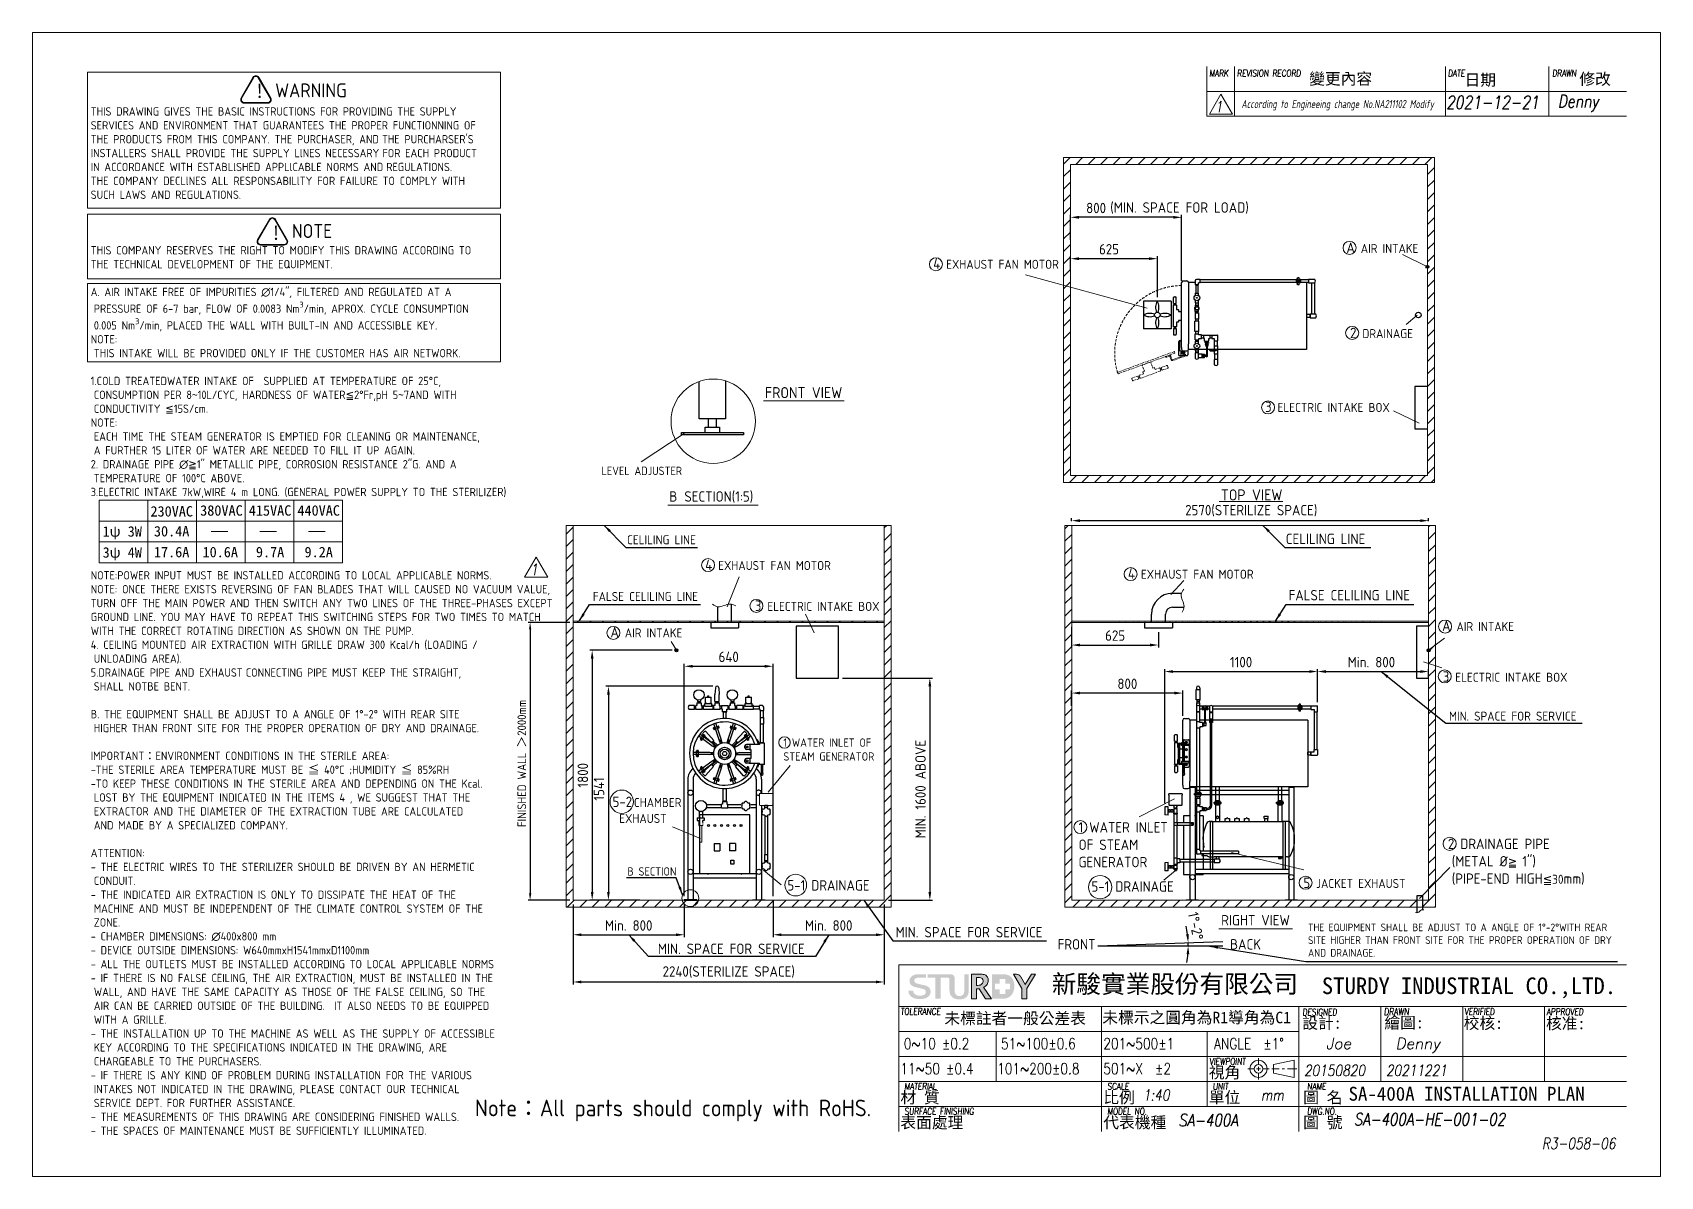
# Model space of a CAD drawing. Header units: millimetres. Extents: x 0 to 11720, y 0 to 8240.
import ezdxf

# ---------------------------------------------------------------- set-up
doc = ezdxf.new("R2010")
doc.units = ezdxf.units.MM
doc.linetypes.add('HIDDEN', pattern=[9.525, 6.35, -3.175])
doc.layers.get('0').update_dxf_attribs({"lineweight": 25})
for name, color, linetype, lineweight in [('D', 3, 'Continuous', 13), ('F', 7, 'Continuous', 15), ('H', 2, 'HIDDEN', 15), ('S', 4, 'Continuous', 15), ('T', 4, 'Continuous', 15)]:
    doc.layers.add(name, color=color, linetype=linetype, lineweight=lineweight)
doc.styles.get("Standard").update_dxf_attribs({"font": 'KAIU.TTF'})
doc.styles.add('STU25', font='isocp2.shx')
doc.styles.add('Text', font='romans.shx', dxfattribs={"width": 0.8, "oblique": 10})
doc.dimstyles.new('STU25', dxfattribs={"dimscale": 30, "dimtxt": 2.5, "dimasz": 2, "dimexe": 0.6, "dimexo": 1, "dimgap": 1, "dimtad": 1, "dimdsep": 46, "dimtxsty": 'STU25', "dimcen": 2, "dimazin": 2, "dimtfac": 1, "dimtmove": 0, "dimatfit": 3, "dimfxl": 0, "dimtolj": 1, "dimtzin": 0, "dimarcsym": 0})
doc.dimstyles.new('STU25$7', dxfattribs={"dimscale": 30, "dimtxt": 2.5, "dimasz": 2, "dimexe": 1.25, "dimexo": 0.625, "dimgap": 1, "dimtad": 0, "dimdec": 4, "dimdsep": 46, "dimtxsty": 'STU25', "dimcen": 2.5, "dimazin": 2, "dimtfac": 1, "dimtdec": 4, "dimtmove": 0, "dimatfit": 3, "dimfxl": 0, "dimtolj": 1, "dimtzin": 0, "dimarcsym": 0})

msp = doc.modelspace()

# ---------------------------------------------------------------- texts
at = {"layer": 'D', "color": 4}
msp.add_text('SA-400A INSTALLATION PLAN', height=100, dxfattribs=at).set_placement((9474.284, 545.772))
at = {"layer": 'D', "color": 11, "attachment_point": 1, "style": 'STU25'}
for s, insert, char_height in [('WARNING', (1747.039, 7873.598), 100), ('{\\A1;}\\P{\\A1;\\f標楷體|b0|i0|c136|p65; }\\P{\\A1;\\Fisocp2.shx;THIS DRAWING GIVES THE BASIC INSTRUCTIONS FOR PROVIDING THE SUPPLY }\\P{\\A1;\\Fisocp2.shx;SERVICES AND ENVIRONMENT THAT GUARANTEES THE PROPER FUNCTIONNING OF }\\P{\\A1;\\Fisocp2.shx;THE PRODUCTS FROM THIS COMPANY. THE PURCHASER, AND}{\\A1;\\F???; }{\\A1;\\Fisocp2.shx;THE PURCHARSER\'S }\\P{\\A1;\\Fisocp2.shx;INSTALLERS SHALL PROVIDE THE SUPPLY LlNES NECESSARY}{\\A1;\\F???; }{\\A1;\\Fisocp2.shx;FOR EACH PRODUCT }\\P{\\A1;\\Fisocp2.shx;IN ACCORDANCE WITH ESTABLlSHED APPLlCABLE NORMS AND}{\\A1;\\F???; }{\\A1;\\Fisocp2.shx;REGULATIONS. }\\P{\\A1;\\Fisocp2.shx;THE COMPANY DECLlNES ALL RESPONSABILlTY FOR FAILURE TO COMPLY WITH }\\P{\\A1;\\Fisocp2.shx;SUCH LAWS AND REGULATIONS.}\\P{\\A1;\\Fisocp2.shx;}\\P{\\A1;\\Fisocp2.shx;}\\P{\\A1;\\Fisocp2.shx;}\\P{\\A1;\\Fisocp2.shx;THIS COMPANY RESERVES THE RIGHT TO MODIFY THIS DRAWING ACCORDING TO }\\P{\\A1;\\Fisocp2.shx;THE TECHNICAL DEVELOPMENT OF THE EQUIPMENT.}\\P{\\A1;\\Fisocp2.shx;}\\P{\\A1;\\Fisocp2.shx;A. AIR INTAKE FREE OF IMPURITIES ∅1/4"}{\\A1;\\fISOCP2|b0|i1|c0|p2;, }{\\A1;\\Fisocp2.shx;FILTERED AND REGULATED AT A }\\P{\\A1;\\F???; }{\\A1;\\Fisocp2.shx;PRESSURE OF 6-7 bar, FLOW OF 0.0083 Nm{\\A1;\\Fisocp2.shx;\\H0.70000x;\\S3^ ;}/min, APROX. CYCLE CONSUMPTION }\\P{\\A1;\\F???; }{\\A1;\\Fisocp2.shx;0.005 Nm{\\A1;\\Fisocp2.shx;\\H0.70000x;\\S3^ ;}/min, PLACED THE WALL WITH BUILT-IN AND ACCESSIBLE KEY.}\\P{\\A1;\\Fisocp2.shx;NOTE:}\\P{\\A1;\\F???; }{\\A1;\\Fisocp2.shx;THIS INTAKE WILL BE PROVIDED ONLY IF THE CUSTOMER HAS AIR NETWORK.}\\P{\\A1;\\Fisocp2.shx;}\\P{\\A1;\\Fisocp2.shx;1.COLD TREATEDWATER INTAKE OF  SUPPLIED AT TEMPERATURE OF 25°C, }\\P{\\A1;\\F????; }{\\A1;\\Fisocp2.shx;CONSUMPTION PER 8}{\\A1;\\f標楷體|b0|i0|c136|p65;~}{\\A1;\\Fisocp2.shx;10L/CYC, HARDNESS OF WATER}{\\A1;\\f新細明體|b0|i0|c136|p16;≦}{\\A1;\\Fisocp2.shx;2°Fr,pH 5}{\\A1;\\f標楷體|b0|i0|c136|p65;~}{\\A1;\\Fisocp2.shx;7AND WITH }\\P{\\A1;\\F???; }{\\A1;\\Fisocp2.shx;CONDUCTIVITY }{\\A1;\\f新細明體|b0|i0|c136|p16;≦}{\\A1;\\Fisocp2.shx;15S/cm.}\\P{\\A1;\\Fisocp2.shx;NOTE:}\\P{\\A1;\\F????; }{\\A1;\\Fisocp2.shx;EACH TIME THE STEAM GENERATOR IS EMPTIED FOR CLEANING OR MAINTENANCE, }\\P{\\A1;\\F????; }{\\A1;\\Fisocp2.shx;A FURTHER 15 LITER OF WATER ARE NEEDED TO FILL IT UP AGAIN.}\\P{\\A1;\\Fisocp2.shx;2. DRAINAGE PIPE ∅}{\\A1;\\f新細明體|b0|i0|c136|p16;≧}{\\A1;\\Fisocp2.shx;1" METALLIC PIPE, CORROSION RESISTANCE 2"G. AND A }\\P{\\A1;\\F???; }{\\A1;\\Fisocp2.shx;TEMPERATURE OF 100°C ABOVE.}\\P{\\A1;\\Fisocp2.shx;3.ELECTRIC INTAKE 7kW,WIRE 4 m LONG. (GENERAL POWER SUPPLY TO THE STERILIZER)}\\P{\\A1;\\Fisocp2.shx;}\\P{\\A1;\\Fisocp2.shx;}\\P{\\A1;\\Fisocp2.shx;}\\P{\\A1;\\Fisocp2.shx;}\\P{\\A1;\\Fisocp2.shx;}\\P{\\A1;\\Fisocp2.shx;NOTE:POWER INPUT MUST BE INSTALLED ACCORDING TO LOCAL APPLICABLE NORMS.}\\P{\\A1;NOTE: ONCE THERE EXISTS REVERSING OF FAN BLADES THAT WILL CAUSED NO VACUUM VALUE, }\\P{\\A1;TURN OFF THE MAIN POWER AND THEN SWITCH ANY TWO LINES OF THE THREE-PHASES EXCEPT}\\P{\\A1;GROUND LINE. YOU MAY HAVE TO REPEAT THIS SWITCHING STEPS FOR TWO TIMES TO MATCH }\\P{\\A1;WITH THE CORRECT ROTATING DIRECTION AS SHOWN ON THE PUMP. }\\P{\\A1;\\Fisocp2.shx;4. CEILING MOUNTED AIR EXTRACTION WITH GRILLE DRAW 300 Kcal/h (LOADING / }\\P{\\A1;\\F???; }{\\A1;\\Fisocp2.shx;UNLOADING AREA).}\\P{\\A1;\\Fisocp2.shx;5.DRAINAGE PIPE AND EXHAUST}{\\A1;\\F????; }{\\A1;\\Fisocp2.shx;CONNECTING PIPE MUST KEEP THE STRAIGHT,}\\P{\\A1;\\F????; }{\\A1;\\Fisocp2.shx;SHALL NOTBE BENT.}\\P{\\A1;\\Fisocp2.shx;}\\P{\\A1;\\Fisocp2.shx;B. THE EQUIPMENT SHALL BE ADJUST TO A ANGLE OF 1°-2° WITH REAR SITE }\\P{\\A1;\\F???; }{\\A1;\\Fisocp2.shx;HIGHER THAN FRONT SITE FOR THE PROPER OPERATION OF DRY AND DRAINAGE.}\\P{\\A1;\\Fisocp2.shx;}\\P{\\A1;\\Fisocp2.shx;IMPORTANT}{\\A1;\\f標楷體|b0|i0|c136|p65;：}{\\A1;\\Fisocp2.shx;ENVIRONMENT CONDITIONS IN THE STERILE AREA:}\\P{\\A1;\\Fisocp2.shx;-THE STERILE AREA TEMPERATURE MUST BE }{\\A1;\\f標楷體|b0|i0|c136|p65;≦}{\\A1;\\Fisocp2.shx; 40°C ;HUMIDITY }{\\A1;\\f標楷體|b0|i0|c136|p65;≦}{\\A1;\\Fisocp2.shx; 85%RH}\\P{\\A1;\\Fisocp2.shx;-TO KEEP THESE CONDITIONS IN THE STERILE AREA AND DEPENDING ON THE Kcal. }\\P{\\A1;\\F???; }{\\A1;\\Fisocp2.shx;LOST BY THE EQUIPMENT INDICATED IN THE ITEMS 4 , WE SUGGEST THAT THE }\\P{\\A1;\\F???; }{\\A1;\\Fisocp2.shx;EXTRACTOR AND THE DIAMETER OF THE EXTRACTION TUBE ARE CALCULATED }\\P{\\A1;\\F???; }{\\A1;\\Fisocp2.shx;AND MADE BY A SPECIALIZED COMPANY.}\\P{\\A1;\\Fisocp2.shx;}\\P{\\A1;\\Fisocp2.shx;ATTENTION:}\\P{\\A1;\\Fisocp2.shx;- THE ELECTRIC WIRES TO THE STERILIZER SHOULD BE DRIVEN BY AN HERMETIC }\\P{\\A1;\\F???; }{\\A1;\\Fisocp2.shx;CONDUIT.  }\\P{\\A1;\\Fisocp2.shx;- THE INDICATED AIR EXTRACTION IS ONLY TO DISSIPATE THE HEAT OF THE }\\P{\\A1;\\F???; }{\\A1;\\Fisocp2.shx;MACHINE AND MUST BE INDEPENDENT OF THE CLIMATE CONTROL SYSTEM OF THE }\\P{\\A1;\\F???; }{\\A1;\\Fisocp2.shx;ZONE.}\\P{\\A1;\\Fisocp2.shx;- CHAMBER DIMENSIONS: ∅400x800 mm}\\P{\\A1;\\Fisocp2.shx;- DEVICE OUTSIDE DIMENSIONS: W640mmxH1541mmxD1100mm}\\P{\\A1;\\Fisocp2.shx;- ALL THE OUTLETS MUST BE INSTALLED ACCORDING TO LOCAL APPLICABLE NORMS}\\P{\\A1;\\Fisocp2.shx;- IF THERE IS NO FALSE CEILING, THE AIR EXTRACTION, MUST BE INSTALLED IN THE }\\P{\\A1;\\F???; }{\\A1;\\Fisocp2.shx;WALL, AND HAVE THE SAME CAPACITY AS THOSE OF THE FALSE CEILING, SO THE }\\P{\\A1;\\F???; }{\\A1;\\Fisocp2.shx;AIR CAN BE CARRIED OUTSIDE OF THE BUILDING.  IT ALSO NEEDS TO BE EQUIPPED }\\P{\\A1;\\F???; }{\\A1;\\Fisocp2.shx;WITH A GRILLE.}\\P{\\A1;\\Fisocp2.shx;- THE INSTALLATION UP TO THE MACHINE AS WELL AS THE SUPPLY OF ACCESSIBLE }\\P{\\A1;\\F???; }{\\A1;\\Fisocp2.shx;KEY ACCORDING TO THE SPECIFICATIONS INDICATED IN THE DRAWING, ARE }\\P{\\A1;\\F???; }{\\A1;\\Fisocp2.shx;CHARGEABLE TO THE PURCHASERS. }\\P{\\A1;\\Fisocp2.shx;- IF THERE IS ANY KIND OF PROBLEM DURING INSTALLATION FOR THE VARIOUS }\\P{\\A1;\\F???; }{\\A1;\\Fisocp2.shx;INTAKES NOT INDICATED IN THE DRAWING, PLEASE CONTACT OUR TECHNICAL }\\P{\\A1;\\F???; }{\\A1;\\Fisocp2.shx;SERVICE DEPT. FOR FURTHER ASSISTANCE.}\\P{\\A1;\\Fisocp2.shx;- THE MEASUREMENTS OF THIS DRAWING ARE CONSIDERING FINISHED WALLS.}\\P{\\A1;\\Fisocp2.shx;- THE SPACES OF MAINTENANCE MUST BE SUFFICIENTLY ILLUMINATED.}', (418.784, 7901.679), 59.999996), ('NOTE', (1867.137, 6860.191), 100), ('{\\f標楷體|b0|i0|c136|p65;230VAC}', (848.894, 4828.712), 75), ('{\\f標楷體|b0|i0|c136|p65;380VAC}', (1206.777, 4834.898), 75), ('{\\f標楷體|b0|i0|c136|p65;415VAC}', (1556.777, 4834.898), 75), ('{\\f標楷體|b0|i0|c136|p65;440VAC}', (1906.777, 4834.898), 75), ('{\\f標楷體|b0|i0|c136|p65;1ψ 3W}', (504.459, 4683.746), 75), ('{\\f標楷體|b0|i0|c136|p65;30.4A}', (873.837, 4685.343), 75), ('{\\f標楷體|b0|i0|c136|p65;3ψ 4W}', (504.459, 4532.674), 75), ('{\\f標楷體|b0|i0|c136|p65;17.6A}', (873.837, 4535.343), 75), ('{\\f標楷體|b0|i0|c136|p65;10.6A}', (1223.837, 4535.343), 75), ('{\\f標楷體|b0|i0|c136|p65;9.7A}', (1608.133, 4535.343), 75), ('{\\f標楷體|b0|i0|c136|p65;9.2A}', (1958.133, 4535.343), 75), ('{\\C3;1 WATER INLET \\POF STEAM \\PGENERATOR}', (7530.51, 2552.233), 75), ('{\\C3;2 DRAINAGE PIPE \\P\\f????|b0|i0|c0|p54; \\Fisocp2.shx;(METAL %%c\\f新細明體|b0|i0|c136|p16;\\H0.875x;≧\\Fisocp2.shx; \\H1.143x;1") \\P\\f????|b0|i0|c136|p16; \\Fisocp2.shx;(PIPE-END HIGH\\f新細明體|b0|i0|c136|p16;\\H0.875x;≦\\Fisocp2.shx;30\\H1.143x;mm)}', (10189.724, 2432.922), 75), ('{\\C3;5-1 DRAINAGE }', (5434.34, 2134.418), 75), ('{\\C3;5-1 DRAINAGE }', (7623.781, 2126.234), 75), ('{\\Fisocp2.shx;\\C3;MIN. SPACE FOR SERVICE}', (6213.061, 1797.104), 75), ('{\\Fisocp2.shx;\\C3;MIN. SPACE FOR SERVICE}', (4501.694, 1677.582), 75)]:
    msp.add_mtext(s, dxfattribs=dict(at, insert=insert, char_height=char_height))
at = {"layer": 'D', "color": 11, "attachment_point": 1}
for s, insert, char_height in [('{\\Fisocp2.shx;\\C3;(MIN. SPACE FOR LOAD)}', (7758.797, 7017.036), 75), ('{\\Fisocp2.shx;\\C3;A \\H0.8667x;AIR INTAKE}', (9459.17, 6727.246), 75), ('{\\Fisocp2.shx;\\C3;4 \\H0.8667x;EXHAUST FAN MOTOR}', (6484.304, 6612.904), 75), ('{\\Fisocp2.shx;\\C3;2 \\H0.8667x;DRAINAGE }', (9485.213, 6113.707), 75), ('{\\Fisocp2.shx;FRONT VIEW}', (5273.179, 5686.159), 80), ('{\\Fisocp2.shx;\\C3;3 \\H0.8667x;ELECTRIC INTAKE BOX}', (8873.612, 5581.751), 75), ('{\\Fisocp2.shx;\\C3; LEVEL ADJUSTER}', (4061.553, 5112.719), 60), ('{\\Fisocp2.shx;\\C3;B\\f標楷體|b0|i0|c136|p65; \\Fisocp2.shx;SECTION(1:5)}', (4584.361, 4935.71), 75), ('{\\Fisocp2.shx;TOP VIEW}', (8555.661, 4949.324), 80), ('{\\Fisocp2.shx;\\C3;CELILING LINE}', (4279.736, 4618.56), 65), ('{\\Fisocp2.shx;\\C3;CELILING LINE}', (9022.852, 4630.231), 75), ('{\\Fisocp2.shx;\\C3;4 \\H0.8667x;EXHAUST FAN MOTOR}', (4842.831, 4443.432), 75), ('{\\Fisocp2.shx;\\C3;4 \\H0.8667x;EXHAUST FAN MOTOR}', (7886.449, 4380.254), 75), ('{\\Fisocp2.shx;\\C3;FALSE CELILING LINE}', (9042.807, 4224.436), 75), ('{\\Fisocp2.shx;\\C3;FALSE CELILING LINE}', (4033.652, 4210.206), 65), ('{\\Fisocp2.shx;\\C3;3 \\H0.8667x;ELECTRIC INTAKE BOX}', (5199.746, 4148.748), 75), ('{\\Fisocp2.shx;\\C3;A \\H0.8667x;AIR INTAKE}', (10148.275, 4003.969), 75), ('{\\Fisocp2.shx;\\C3;A \\H0.8667x;AIR INTAKE}', (4160.448, 3958.03), 75), ('{\\Fisocp2.shx;\\C3;3 \\H0.8667x;ELECTRIC INTAKE BOX}', (10152.736, 3638.332), 75), ('{\\Fisocp2.shx;\\C3;MIN. SPACE FOR SERVICE}', (10198.426, 3348.37), 65), ('{\\Fisocp2.shx;\\C3;1 WATER INLET OF \\PSTEAM GENERATOR}', (5405.391, 3155.268), 60), ('{\\Fisocp2.shx;\\C3;5-2\\H0.24x; \\H3.611x;CHAMBER \\P\\f???|b0|i0|c0|p65;  \\Fisocp2.shx;EXHAUST}', (4175.869, 2736.096), 75), ('{\\Fisocp2.shx;\\C3;B SECTION}', (4282.503, 2227.023), 60), ('{\\Fisocp2.shx;\\C3;5 \\H0.8667x;JACKET EXHAUST}', (9149.093, 2152.875), 75), ('{\\Fisocp2.shx;RIGHT VIEW}', (8557.505, 1883.503), 75), ('{\\Fisocp2.shx;\\C3;THE EQUIPMENT SHALL BE ADJUST TO A ANGLE OF 1%%d-2%%dWITH REAR \\PSITE HIGHER THAN FRONT SITE FOR THE PROPER OPERATION OF DRY \\PAND DRAINAGE.}', (9182.766, 1821.725), 55)]:
    msp.add_mtext(s, dxfattribs=dict(at, insert=insert, char_height=char_height))
at = {"layer": 'D', "linetype": 'Continuous', "char_height": 75, "width": 218.181, "attachment_point": 1}
for s, insert in [('{\\Fisocp2.shx;FRONT}', (7379.909, 1709.686)), ('{\\Fisocp2.shx;BACK}', (8621.858, 1709.686))]:
    msp.add_mtext(s, dxfattribs=dict(at, insert=insert))
at = {"layer": 'D', "color": 0, "insert": (3185.042, 553.279), "char_height": 120, "attachment_point": 1, "style": 'STU25'}
msp.add_mtext('Note{\\f標楷體|b0|i0|c136|p65;：}All parts should comply with RoHS.', dxfattribs=at)
at = {"layer": 'F', "color": 1, "lineweight": 15, "style": 'Text', "oblique": 5, "width": 0.8}
for s, height, p in [('MARK', 48, (8471.904, 7923.107)), ('REVISION RECORD', 48, (8671.904, 7923.107)), ('DATE', 48, (10190.277, 7923.107)), ('DRAWN', 48, (10940.695, 7923.107)), ('TOLERANCE', 48, (6249.08, 1165.208)), ('DESIGNED', 48, (9142.711, 1160.48)), ('DRAWN', 49.8178, (9729.329, 1161.372)), ('VERIFIED', 48, (10308.829, 1163.601)), ('APPROVED', 48, (10900.009, 1162.491)), ('VIEWPOINT', 48, (8473.148, 805.208)), ('MATERIAL', 48, (6276.685, 625.208)), ('SCALE', 48, (7737.534, 625.208)), ('UNIT', 48, (8496.685, 625.208)), ('NAME', 48, (9176.424, 625.208)), ('SURFACE FINISHING', 48, (6276.685, 445.208)), ('MODEL NO.', 48, (7737.534, 445.208)), ('DWG.NO.', 48, (9176.424, 445.208))]:
    msp.add_text(s, height=height, dxfattribs=at).set_placement(p)
at = {"layer": 'F', "lineweight": -3}
for s, height, p in [('變更內容', 83.0297, (9191.399, 7865.787)), ('日期', 83.0297, (10309.783, 7857.876)), ('修改', 83.0297, (11136.181, 7864.205)), ('未標註者一般公差表', 83.0297, (6564.607, 1098.01)), ('未標示之圓角為R1導角為C1', 83.02975, (7701.609, 1103.386)), ('設計:', 83.0297, (9141.577, 1064.265)), ('繪圖:', 83.0297, (9732.655, 1066.544)), ('校核:', 83.0297, (10303.45, 1062.999)), ('核准:', 83.0297, (10896.477, 1060.776)), ('視角', 83.0297, (8468.223, 707.577)), ('材 質', 83.0297, (6248.223, 527.577)), ('比例', 83.0297, (7709.073, 527.577)), ('單位', 83.0297, (8468.223, 527.577)), ('圖 名', 83.0297, (9147.962, 527.577)), ('表面處理', 83.0297, (6248.223, 347.577)), ('代表機種', 83.0297, (7709.073, 347.577)), ('圖 號', 83.0297, (9147.962, 347.577))]:
    msp.add_text(s, height=height, dxfattribs=at).set_placement(p)
at = {"layer": 'F', "lineweight": 20, "style": 'Text', "width": 0.8}
for s, p in [('0~10 ±0.2', (6272.658, 916.464)), ('51~100±0.6', (6972.658, 916.464)), ('201~500±1', (7708.756, 916.464)), ('ANGLE  ±1%%D', (8507.041, 916.464)), ('11~50 ±0.4', (6248.146, 736.464)), ('101~200±0.8', (6945.082, 736.464)), ('501~X  ±2', (7708.756, 736.464))]:
    msp.add_text(s, height=80, dxfattribs=at).set_placement(p)
at = {"layer": 'T', "lineweight": 20, "style": 'Text', "oblique": 10, "width": 0.8}
for s, height, p in [('1', 80, (8512.658, 7665.935)), ('2021-12-21', 92, (10176.462, 7691.637)), ('Denny', 92, (10980.187, 7699.9)), ('1', 80, (3582.846, 4332.026)), ('20150820', 80, (9154.513, 723.741)), ('20211221', 80, (9744.513, 723.741)), ('1:40', 80, (7994.24, 546.109)), ('mm', 80, (8844.566, 546.336)), ('SA-400A', 88, (8249.316, 361.574)), ('SA-400A-HE-001-02', 88, (9513.355, 368.16))]:
    msp.add_text(s, height=height, dxfattribs=at).set_placement(p)
at = {"layer": 'T', "lineweight": 20, "style": 'Text', "oblique": 10}
for s, p in [('Joe', (9312.13, 917.441)), ('Denny', (9814.401, 917.441))]:
    msp.add_text(s, height=80, dxfattribs=at).set_placement(p)
at = {"layer": 'T', "linetype": 'Continuous', "lineweight": 20, "attachment_point": 1, "style": 'Text'}
for s, insert, char_height in [('{\\Fisocp2.shx|c136;According to Engineeing change No.NA211102 Modify}', (8703.257, 7754.131), 58), ('R3-058-06', (10867.405, 277.354), 80)]:
    msp.add_mtext(s, dxfattribs=dict(at, insert=insert, char_height=char_height))

# ---------------------------------------------------------------- blocks, each defined once
blk = doc.blocks.new('*D1')
at = {"layer": 'D', "color": 0, "linetype": 'Continuous', "lineweight": -2}
for start, end in [(7.2832, 12.5665), (0, 2), (349.4335, 354.7168)]:
    blk.add_arc((7670, 1661), 651, start, end, dxfattribs=at)
at = {"layer": 'D', "color": 0, "linetype": 'Continuous'}
for points in [[(8325, 1744), (8305, 1743), (8320, 1684)], [(8308, 1602), (8328, 1601), (8320, 1661)]]:
    blk.add_solid(points, dxfattribs=at)
at = {"layer": 'Defpoints', "color": 0, "linetype": 'Continuous'}
for p in [(7670, 1661), (7670, 1661), (8320, 1669), (8570, 1692), (8571, 1661)]:
    blk.add_point(p, dxfattribs=at)
at = {"layer": 'D', "color": 0, "linetype": 'Continuous', "insert": (8374, 1804), "char_height": 75, "attachment_point": 5, "rotation": 281.4451, "style": 'STU25'}
blk.add_mtext('\\A1;1%%D-2%%D', dxfattribs=at)
blk = doc.blocks.new('*D2')
at = {"layer": 'D', "color": 0, "lineweight": -2}
for p, q in [((3867, 3990), (3567, 3990)), ((3582, 3940), (3582, 2040)), ((3867, 1990), (3567, 1990))]:
    blk.add_line(p, q, dxfattribs=at)
at = {"layer": 'D', "color": 0}
for points in [[(3574, 3940), (3591, 3940), (3582, 3990)], [(3574, 2040), (3591, 2040), (3582, 1990)]]:
    blk.add_solid(points, dxfattribs=at)
at = {"layer": 'Defpoints', "color": 0}
for p in [(3892, 3990), (3582, 1990), (3892, 1990)]:
    blk.add_point(p, dxfattribs=at)
at = {"layer": 'D', "color": 0, "insert": (3491, 2517), "char_height": 62.5, "attachment_point": 1, "rotation": 90, "style": 'STU25'}
blk.add_mtext('\\A1;FINISHED WALL {\\f標楷體|b0|i0|c136|p65;＞}2000mm', dxfattribs=at)
blk = doc.blocks.new('521245')
at = {"layer": 'D'}
h = blk.add_hatch(color=11, dxfattribs=at)
edge = h.paths.add_edge_path()
edge.add_line((-242347, -14323), (-242432, -14470))
edge.add_arc((-242410, -14483), 25, 150, 270)
edge.add_line((-242410, -14508), (-242240, -14508))
edge.add_arc((-242240, -14483), 25, 270, 390)
edge.add_line((-242218, -14470), (-242303, -14323))
edge.add_arc((-242325, -14335), 25, 30, 150)
edge = h.paths.add_edge_path(flags=16)
edge.add_arc((-242325, -14335), 20, 30, 150)
edge.add_line((-242342, -14325), (-242428, -14473))
edge.add_arc((-242410, -14483), 20, 150, 270)
edge.add_line((-242410, -14503), (-242240, -14503))
edge.add_arc((-242240, -14483), 20, 270, 390)
edge.add_line((-242222, -14473), (-242308, -14325))
at = {"layer": 'D', "color": 11}
for p, q in [((-242347, -14323), (-242432, -14470)), ((-242342, -14325), (-242428, -14473)), ((-242308, -14325), (-242222, -14473)), ((-242303, -14323), (-242218, -14470)), ((-242410, -14503), (-242240, -14503)), ((-242410, -14508), (-242240, -14508))]:
    blk.add_line(p, q, dxfattribs=at)
for centre, radius, start, end in [((-242325, -14335), 25, 30, 150), ((-242325, -14335), 20, 30, 150), ((-242410, -14483), 25, 150, 270), ((-242410, -14483), 20, 150, 270), ((-242240, -14483), 25, 270, 30), ((-242240, -14483), 20, 270, 30)]:
    blk.add_arc(centre, radius, start, end, dxfattribs=at)
at = {"layer": 'D', "color": 11, "insert": (-242333, -14370), "char_height": 100, "attachment_point": 1, "style": 'STU25'}
blk.add_mtext('{\\f標楷體|b0|i0|c136|p65;!}', dxfattribs=at)
blk = doc.blocks.new('541')
at = {"layer": 'D'}
h = blk.add_hatch(color=11, dxfattribs=at)
edge = h.paths.add_edge_path()
edge.add_line((-239711, -15364), (-239797, -15512))
edge.add_arc((-239775, -15524), 25, 150, 270)
edge.add_line((-239775, -15549), (-239604, -15549))
edge.add_arc((-239604, -15524), 25, 270, 390)
edge.add_line((-239583, -15512), (-239668, -15364))
edge.add_arc((-239690, -15376), 25, 30, 150)
edge = h.paths.add_edge_path(flags=16)
edge.add_arc((-239690, -15376), 20, 30, 150)
edge.add_line((-239707, -15366), (-239792, -15514))
edge.add_arc((-239775, -15524), 20, 150, 270)
edge.add_line((-239775, -15544), (-239604, -15544))
edge.add_arc((-239604, -15524), 20, 270, 390)
edge.add_line((-239587, -15514), (-239672, -15366))
at = {"layer": 'D', "color": 11}
for p, q in [((-239711, -15364), (-239797, -15512)), ((-239707, -15366), (-239792, -15514)), ((-239672, -15366), (-239587, -15514)), ((-239668, -15364), (-239583, -15512)), ((-239775, -15544), (-239604, -15544)), ((-239775, -15549), (-239604, -15549))]:
    blk.add_line(p, q, dxfattribs=at)
for centre, radius, start, end in [((-239690, -15376), 25, 30, 150), ((-239690, -15376), 20, 30, 150), ((-239775, -15524), 25, 150, 270), ((-239775, -15524), 20, 150, 270), ((-239604, -15524), 25, 270, 30), ((-239604, -15524), 20, 270, 30)]:
    blk.add_arc(centre, radius, start, end, dxfattribs=at)
at = {"layer": 'D', "color": 11, "insert": (-239698, -15411), "char_height": 100, "attachment_point": 1, "style": 'STU25'}
blk.add_mtext('{\\f標楷體|b0|i0|c136|p65;!}', dxfattribs=at)
blk = doc.blocks.new('*D5')
at = {"layer": 'D', "color": 0, "lineweight": -2}
for p, q in [((3892, 1960), (3892, 1383)), ((6132, 1960), (6132, 1383)), ((3952, 1401), (6072, 1401))]:
    blk.add_line(p, q, dxfattribs=at)
at = {"layer": 'D', "color": 0}
for points in [[(3952, 1411), (3952, 1391), (3892, 1401)], [(6072, 1411), (6072, 1391), (6132, 1401)]]:
    blk.add_solid(points, dxfattribs=at)
at = {"layer": 'Defpoints', "color": 0}
for p in [(3892, 1990), (6132, 1990), (6132, 1401)]:
    blk.add_point(p, dxfattribs=at)
at = {"layer": 'D', "color": 0, "insert": (5012, 1473), "char_height": 75, "attachment_point": 5, "style": 'STU25'}
blk.add_mtext('\\A1;{\\Fisocp2.shx;2240(STERILIZE SPACE)}', dxfattribs=at)
blk = doc.blocks.new('*D6')
at = {"layer": 'D', "color": 0, "lineweight": -2}
for p, q in [((7481, 4720), (7481, 4742)), ((7541, 4724), (9991, 4724)), ((10051, 4720), (10051, 4742))]:
    blk.add_line(p, q, dxfattribs=at)
at = {"layer": 'D', "color": 0}
for points in [[(7541, 4734), (7541, 4714), (7481, 4724)], [(9991, 4734), (9991, 4714), (10051, 4724)]]:
    blk.add_solid(points, dxfattribs=at)
at = {"layer": 'Defpoints', "color": 0}
for p in [(7481, 4690), (10051, 4724), (10051, 4690)]:
    blk.add_point(p, dxfattribs=at)
at = {"layer": 'D', "color": 0, "insert": (8774, 4796), "char_height": 75, "attachment_point": 5, "style": 'STU25'}
blk.add_mtext('\\A1;{\\Fisocp2.shx;2570(STERILIZE SPACE)}', dxfattribs=at)
blk = doc.blocks.new('*D7')
at = {"layer": 'D', "color": 0, "lineweight": -2}
for p, q in [((5832, 3590), (6478, 3590)), ((6460, 3530), (6460, 2050)), ((6162, 1990), (6478, 1990))]:
    blk.add_line(p, q, dxfattribs=at)
at = {"layer": 'D', "color": 0}
for points in [[(6450, 3530), (6470, 3530), (6460, 3590)], [(6450, 2050), (6470, 2050), (6460, 1990)]]:
    blk.add_solid(points, dxfattribs=at)
at = {"layer": 'Defpoints', "color": 0}
for p in [(5802, 3590), (6132, 1990), (6460, 1990)]:
    blk.add_point(p, dxfattribs=at)
at = {"layer": 'D', "color": 0, "insert": (6393, 2790), "char_height": 75, "attachment_point": 5, "rotation": 90, "style": 'STU25'}
blk.add_mtext('\\A1;{\\Fisocp2.shx;MIN. 1600 ABOVE}', dxfattribs=at)
blk = doc.blocks.new('*D11')
at = {"layer": 'D', "color": 0, "lineweight": -2}
for p, q in [((5332, 1990), (5332, 1723)), ((6132, 1960), (6132, 1723)), ((5392, 1741), (6072, 1741))]:
    blk.add_line(p, q, dxfattribs=at)
at = {"layer": 'D', "color": 0}
for points in [[(5392, 1751), (5392, 1731), (5332, 1741)], [(6072, 1751), (6072, 1731), (6132, 1741)]]:
    blk.add_solid(points, dxfattribs=at)
at = {"layer": 'Defpoints', "color": 0}
for p in [(5332, 2020), (6132, 1990), (6132, 1741)]:
    blk.add_point(p, dxfattribs=at)
at = {"layer": 'D', "color": 0, "insert": (5732, 1808), "char_height": 75, "attachment_point": 5, "style": 'STU25'}
blk.add_mtext('\\A1;Min. 800', dxfattribs=at)
blk = doc.blocks.new('*D12')
at = {"layer": 'D', "color": 0, "lineweight": -2}
for p, q in [((3892, 1960), (3892, 1723)), ((4692, 1963), (4692, 1723)), ((3952, 1741), (4632, 1741))]:
    blk.add_line(p, q, dxfattribs=at)
at = {"layer": 'D', "color": 0}
for points in [[(3952, 1751), (3952, 1731), (3892, 1741)], [(4632, 1751), (4632, 1731), (4692, 1741)]]:
    blk.add_solid(points, dxfattribs=at)
at = {"layer": 'Defpoints', "color": 0}
for p in [(4692, 1993), (3892, 1990), (4692, 1741)]:
    blk.add_point(p, dxfattribs=at)
at = {"layer": 'D', "color": 0, "insert": (4292, 1808), "char_height": 75, "attachment_point": 5, "style": 'STU25'}
blk.add_mtext('\\A1;Min. 800', dxfattribs=at)
blk = doc.blocks.new('*D13')
at = {"layer": 'D', "color": 0, "linetype": 'Continuous', "lineweight": -2}
for p, q in [((4692, 2020), (4692, 3693)), ((4752, 3675), (5272, 3675)), ((5332, 2020), (5332, 3693))]:
    blk.add_line(p, q, dxfattribs=at)
at = {"layer": 'D', "color": 0, "linetype": 'Continuous'}
for points in [[(4752, 3685), (4752, 3665), (4692, 3675)], [(5272, 3685), (5272, 3665), (5332, 3675)]]:
    blk.add_solid(points, dxfattribs=at)
at = {"layer": 'Defpoints', "color": 0, "linetype": 'Continuous'}
for p in [(5332, 3675), (4692, 1990), (5332, 1990)]:
    blk.add_point(p, dxfattribs=at)
at = {"layer": 'D', "color": 0, "linetype": 'Continuous', "insert": (5012, 3743), "char_height": 75, "attachment_point": 5, "style": 'STU25'}
blk.add_mtext('\\A1;640', dxfattribs=at)
blk = doc.blocks.new('*D14')
at = {"layer": 'D', "color": 0, "linetype": 'Continuous', "lineweight": -2}
for p, q in [((4898, 3531), (4128, 3531)), ((4146, 3471), (4146, 2050)), ((4372, 1990), (4128, 1990))]:
    blk.add_line(p, q, dxfattribs=at)
at = {"layer": 'D', "color": 0, "linetype": 'Continuous'}
for points in [[(4136, 3471), (4156, 3471), (4146, 3531)], [(4136, 2050), (4156, 2050), (4146, 1990)]]:
    blk.add_solid(points, dxfattribs=at)
at = {"layer": 'Defpoints', "color": 0, "linetype": 'Continuous'}
for p in [(4928, 3531), (4146, 1990), (4402, 1990)]:
    blk.add_point(p, dxfattribs=at)
at = {"layer": 'D', "color": 0, "linetype": 'Continuous', "insert": (4078, 2791), "char_height": 75, "attachment_point": 5, "rotation": 90, "style": 'STU25'}
blk.add_mtext('\\A1;{\\Fisocp2.shx;1541}', dxfattribs=at)
blk = doc.blocks.new('*D15')
at = {"layer": 'D', "color": 0, "lineweight": -2}
for p, q in [((4606, 3790), (4011, 3790)), ((4029, 3730), (4029, 2050)), ((4372, 1990), (4011, 1990))]:
    blk.add_line(p, q, dxfattribs=at)
at = {"layer": 'D', "color": 0}
for points in [[(4019, 3730), (4039, 3730), (4029, 3790)], [(4019, 2050), (4039, 2050), (4029, 1990)]]:
    blk.add_solid(points, dxfattribs=at)
at = {"layer": 'Defpoints', "color": 0}
for p in [(4636, 3790), (4029, 1990), (4402, 1990)]:
    blk.add_point(p, dxfattribs=at)
at = {"layer": 'D', "color": 0, "insert": (3962, 2890), "char_height": 75, "attachment_point": 5, "rotation": 90, "style": 'STU25'}
blk.add_mtext('\\A1;1800', dxfattribs=at)
blk = doc.blocks.new('新駿LOGO')
at = {"layer": 'F'}
h = blk.add_hatch(color=256, dxfattribs=at)
edge = h.paths.add_edge_path()
edge.add_spline(control_points=[(-529.05, -442.14), (-529.05, -442.31), (-529.02, -442.45), (-528.95, -442.56), (-528.89, -442.68), (-528.8, -442.78), (-528.69, -442.85), (-528.57, -442.93), (-528.44, -442.98), (-528.29, -443.01), (-528.15, -443.05), (-527.99, -443.07), (-527.81, -443.07), (-527.62, -443.07), (-527.47, -443.05), (-527.33, -443.01), (-527.2, -442.97), (-527.09, -442.92), (-527.01, -442.86), (-526.93, -442.8), (-526.87, -442.73), (-526.83, -442.65), (-526.8, -442.57), (-526.78, -442.49), (-526.78, -442.41), (-526.78, -442.25), (-526.82, -442.13), (-526.91, -442.05), (-526.99, -441.97), (-527.08, -441.91), (-527.18, -441.88), (-527.36, -441.83), (-527.56, -441.77), (-527.79, -441.72), (-528.02, -441.67), (-528.3, -441.61), (-528.64, -441.53), (-528.85, -441.48), (-529.02, -441.41), (-529.16, -441.34), (-529.3, -441.26), (-529.41, -441.17), (-529.5, -441.07), (-529.58, -440.98), (-529.64, -440.87), (-529.67, -440.77), (-529.7, -440.66), (-529.72, -440.55), (-529.72, -440.43), (-529.72, -440.22), (-529.67, -440.03), (-529.57, -439.87), (-529.46, -439.71), (-529.33, -439.58), (-529.16, -439.47), (-528.99, -439.37), (-528.85, -439.31), (-528.64, -439.26), (-528.43, -439.21), (-528.13, -439.2), (-527.91, -439.2), (-527.66, -439.2), (-526.73, -439.2), (-526.73, -439.2), (-526.73, -439.2), (-526.73, -439.81), (-526.73, -439.81), (-526.73, -439.81), (-528.14, -439.8), (-528.28, -439.83), (-528.39, -439.85), (-528.48, -439.86), (-528.56, -439.9), (-528.65, -439.94), (-528.72, -440), (-528.78, -440.07), (-528.84, -440.14), (-528.87, -440.23), (-528.87, -440.34), (-528.87, -440.5), (-528.81, -440.62), (-528.7, -440.7), (-528.6, -440.79), (-528.46, -440.85), (-528.28, -440.9), (-528.27, -440.9), (-528.19, -440.92), (-528.07, -440.95), (-527.94, -440.98), (-527.8, -441.01), (-527.65, -441.05), (-527.49, -441.09), (-527.34, -441.12), (-527.19, -441.16), (-527.04, -441.19), (-526.94, -441.21), (-526.87, -441.23), (-526.71, -441.27), (-526.58, -441.34), (-526.46, -441.41), (-526.34, -441.49), (-526.24, -441.58), (-526.16, -441.67), (-526.08, -441.77), (-526.02, -441.88), (-525.98, -441.99), (-525.94, -442.1), (-525.92, -442.22), (-525.92, -442.33), (-525.92, -442.57), (-525.98, -442.78), (-526.09, -442.95), (-526.2, -443.12), (-526.35, -443.26), (-526.53, -443.37), (-526.71, -443.48), (-526.92, -443.55), (-527.15, -443.61), (-527.39, -443.66), (-527.62, -443.68), (-527.87, -443.68), (-528.14, -443.68), (-528.41, -443.65), (-528.65, -443.59), (-528.9, -443.53), (-529.11, -443.44), (-529.3, -443.31), (-529.48, -443.19), (-529.63, -443.03), (-529.74, -442.83), (-529.84, -442.64), (-529.9, -442.41), (-529.91, -442.14), (-529.91, -442.14), (-529.05, -442.14), (-529.05, -442.14)], knot_values=[0, 0, 0, 0, 1, 1, 1, 2, 2, 2, 3, 3, 3, 4, 4, 4, 5, 5, 5, 6, 6, 6, 7, 7, 7, 8, 8, 8, 9, 9, 9, 10, 10, 10, 11, 11, 11, 12, 12, 12, 13, 13, 13, 14, 14, 14, 15, 15, 15, 16, 16, 16, 17, 17, 17, 18, 18, 18, 19, 19, 19, 20, 20, 20, 21, 21, 21, 22, 22, 22, 23, 23, 23, 24, 24, 24, 25, 25, 25, 26, 26, 26, 27, 27, 27, 28, 28, 28, 29, 29, 29, 30, 30, 30, 31, 31, 31, 32, 32, 32, 33, 33, 33, 34, 34, 34, 35, 35, 35, 36, 36, 36, 37, 37, 37, 38, 38, 38, 39, 39, 39, 40, 40, 40, 41, 41, 41, 42, 42, 42, 43, 43, 43, 44, 44, 44, 45, 45, 45, 45], degree=3, periodic=0)
edge = h.paths.add_edge_path()
edge.add_spline(control_points=[(-522.53, -440.14), (-522.54, -440.04), (-522.57, -439.94), (-522.63, -439.9), (-522.77, -439.79), (-522.9, -439.81), (-522.9, -439.81), (-522.9, -439.81), (-523.02, -439.81), (-523.02, -439.81), (-523.02, -439.81), (-524.14, -439.81), (-524.14, -439.81), (-524.14, -439.81), (-524.14, -443.62), (-524.14, -443.62), (-524.14, -443.62), (-525.06, -443.62), (-525.06, -443.62), (-525.06, -443.62), (-525.06, -439.81), (-525.06, -439.81), (-525.06, -439.81), (-526.47, -439.81), (-526.47, -439.81), (-526.47, -439.81), (-526.47, -439.2), (-526.47, -439.2), (-526.47, -439.2), (-522.39, -439.2), (-522.39, -439.2)], knot_values=[5.578051, 5.578051, 5.578051, 5.578051, 6, 6, 6, 7, 7, 7, 8, 8, 8, 9, 9, 9, 10, 10, 10, 11, 11, 11, 12, 12, 12, 13, 13, 13, 14, 14, 14, 15, 15, 15, 15], degree=3, periodic=0)
edge.add_spline(control_points=[(-522.4, -439.2), (-522.31, -439.2), (-522.22, -439.2), (-522.22, -439.2), (-522.22, -439.2), (-521.96, -439.19), (-521.76, -439.41), (-521.58, -439.61), (-521.61, -439.85), (-521.61, -439.85), (-521.61, -439.85), (-521.61, -441.92), (-521.61, -441.92), (-521.61, -442.41), (-521.52, -442.73), (-521.36, -442.89), (-521.19, -443.05), (-520.97, -443.13), (-520.71, -443.13), (-520.45, -443.13), (-520.24, -443.05), (-520.09, -442.89), (-519.93, -442.74), (-519.86, -442.43), (-519.86, -441.98), (-519.86, -441.98), (-519.86, -439.2), (-519.86, -439.2), (-519.86, -439.2), (-519.05, -439.2), (-519.05, -439.2), (-519.05, -439.2), (-519.05, -441.92), (-519.05, -441.92), (-519.05, -442.43), (-519.12, -442.8), (-519.25, -443.02), (-519.38, -443.24), (-519.56, -443.42), (-519.8, -443.54), (-520.05, -443.67), (-520.35, -443.74), (-520.73, -443.74), (-521.09, -443.74), (-521.41, -443.68), (-521.67, -443.56), (-521.93, -443.44), (-522.14, -443.26), (-522.3, -443.03), (-522.45, -442.8), (-522.53, -442.42), (-522.53, -441.91), (-522.53, -441.91), (-522.53, -440.92), (-522.53, -440.14)], knot_values=[0.44538, 0.44538, 0.44538, 0.44538, 1, 1, 1, 2, 2, 2, 3, 3, 3, 4, 4, 4, 5, 5, 5, 6, 6, 6, 7, 7, 7, 8, 8, 8, 9, 9, 9, 10, 10, 10, 11, 11, 11, 12, 12, 12, 13, 13, 13, 14, 14, 14, 15, 15, 15, 16, 16, 16, 17, 17, 17, 17.603917, 17.603917, 17.603917, 17.603917], degree=3, periodic=0)
h = blk.add_hatch(color=256, dxfattribs=at)
edge = h.paths.add_edge_path()
edge.add_spline(control_points=[(-522.22, -439.2), (-522.22, -439.2), (-526.47, -439.2), (-526.47, -439.2)], knot_values=[14, 14, 14, 14, 15, 15, 15, 15], degree=3, periodic=0)
edge.add_spline(control_points=[(-526.47, -439.2), (-526.47, -439.2), (-526.47, -439.81), (-526.47, -439.81)], knot_values=[13, 13, 13, 13, 14, 14, 14, 14], degree=3, periodic=0)
edge.add_spline(control_points=[(-526.47, -439.81), (-526.47, -439.81), (-525.06, -439.81), (-525.06, -439.81)], knot_values=[12, 12, 12, 12, 13, 13, 13, 13], degree=3, periodic=0)
edge.add_spline(control_points=[(-525.06, -439.81), (-525.06, -439.81), (-525.06, -443.62), (-525.06, -443.62)], knot_values=[11, 11, 11, 11, 12, 12, 12, 12], degree=3, periodic=0)
edge.add_spline(control_points=[(-525.06, -443.62), (-525.06, -443.62), (-524.14, -443.62), (-524.14, -443.62)], knot_values=[10, 10, 10, 10, 11, 11, 11, 11], degree=3, periodic=0)
edge.add_spline(control_points=[(-524.14, -443.62), (-524.14, -443.62), (-524.14, -439.81), (-524.14, -439.81)], knot_values=[9, 9, 9, 9, 10, 10, 10, 10], degree=3, periodic=0)
edge.add_spline(control_points=[(-524.14, -439.81), (-524.14, -439.81), (-523.02, -439.81), (-523.02, -439.81)], knot_values=[8, 8, 8, 8, 9, 9, 9, 9], degree=3, periodic=0)
edge.add_spline(control_points=[(-523.02, -439.81), (-523.02, -439.81), (-522.9, -439.81), (-522.9, -439.81)], knot_values=[7, 7, 7, 7, 8, 8, 8, 8], degree=3, periodic=0)
edge.add_spline(control_points=[(-522.9, -439.81), (-522.9, -439.81), (-522.77, -439.79), (-522.63, -439.9)], knot_values=[6, 6, 6, 6, 7, 7, 7, 7], degree=3, periodic=0)
edge.add_spline(control_points=[(-522.63, -439.9), (-522.57, -439.94), (-522.54, -440.04), (-522.53, -440.14)], knot_values=[5.578051, 5.578051, 5.578051, 5.578051, 6, 6, 6, 6], degree=3, periodic=0)
edge.add_spline(control_points=[(-522.53, -440.14), (-522.53, -440.92), (-522.53, -441.91), (-522.53, -441.91)], knot_values=[17, 17, 17, 17, 17.603917, 17.603917, 17.603917, 17.603917], degree=3, periodic=0)
edge.add_spline(control_points=[(-522.53, -441.91), (-522.53, -442.42), (-522.45, -442.8), (-522.3, -443.03)], knot_values=[16, 16, 16, 16, 17, 17, 17, 17], degree=3, periodic=0)
edge.add_spline(control_points=[(-522.3, -443.03), (-522.14, -443.26), (-521.93, -443.44), (-521.67, -443.56)], knot_values=[15, 15, 15, 15, 16, 16, 16, 16], degree=3, periodic=0)
edge.add_spline(control_points=[(-521.67, -443.56), (-521.41, -443.68), (-521.09, -443.74), (-520.73, -443.74)], knot_values=[14, 14, 14, 14, 15, 15, 15, 15], degree=3, periodic=0)
edge.add_spline(control_points=[(-520.73, -443.74), (-520.35, -443.74), (-520.05, -443.67), (-519.8, -443.54)], knot_values=[13, 13, 13, 13, 14, 14, 14, 14], degree=3, periodic=0)
edge.add_spline(control_points=[(-519.8, -443.54), (-519.56, -443.42), (-519.38, -443.24), (-519.25, -443.02)], knot_values=[12, 12, 12, 12, 13, 13, 13, 13], degree=3, periodic=0)
edge.add_spline(control_points=[(-519.25, -443.02), (-519.12, -442.8), (-519.05, -442.43), (-519.05, -441.92)], knot_values=[11, 11, 11, 11, 12, 12, 12, 12], degree=3, periodic=0)
edge.add_spline(control_points=[(-519.05, -441.92), (-519.05, -441.92), (-519.05, -439.2), (-519.05, -439.2)], knot_values=[10, 10, 10, 10, 11, 11, 11, 11], degree=3, periodic=0)
edge.add_spline(control_points=[(-519.05, -439.2), (-519.05, -439.2), (-519.86, -439.2), (-519.86, -439.2)], knot_values=[9, 9, 9, 9, 10, 10, 10, 10], degree=3, periodic=0)
edge.add_spline(control_points=[(-519.86, -439.2), (-519.86, -439.2), (-519.86, -441.98), (-519.86, -441.98)], knot_values=[8, 8, 8, 8, 9, 9, 9, 9], degree=3, periodic=0)
edge.add_spline(control_points=[(-519.86, -441.98), (-519.86, -442.43), (-519.93, -442.74), (-520.09, -442.89)], knot_values=[7, 7, 7, 7, 8, 8, 8, 8], degree=3, periodic=0)
edge.add_spline(control_points=[(-520.09, -442.89), (-520.24, -443.05), (-520.45, -443.13), (-520.71, -443.13)], knot_values=[6, 6, 6, 6, 7, 7, 7, 7], degree=3, periodic=0)
edge.add_spline(control_points=[(-520.71, -443.13), (-520.97, -443.13), (-521.19, -443.05), (-521.36, -442.89)], knot_values=[5, 5, 5, 5, 6, 6, 6, 6], degree=3, periodic=0)
edge.add_spline(control_points=[(-521.36, -442.89), (-521.52, -442.73), (-521.61, -442.41), (-521.61, -441.92)], knot_values=[4, 4, 4, 4, 5, 5, 5, 5], degree=3, periodic=0)
edge.add_spline(control_points=[(-521.61, -441.92), (-521.61, -441.92), (-521.61, -439.85), (-521.61, -439.85)], knot_values=[3, 3, 3, 3, 4, 4, 4, 4], degree=3, periodic=0)
edge.add_spline(control_points=[(-521.61, -439.85), (-521.61, -439.85), (-521.58, -439.61), (-521.76, -439.41)], knot_values=[2, 2, 2, 2, 3, 3, 3, 3], degree=3, periodic=0)
edge.add_spline(control_points=[(-521.76, -439.41), (-521.96, -439.19), (-522.22, -439.2), (-522.22, -439.2)], knot_values=[1, 1, 1, 1, 2, 2, 2, 2], degree=3, periodic=0)
h = blk.add_hatch(color=256, dxfattribs=at)
edge = h.paths.add_edge_path()
edge.add_spline(control_points=[(-518.54, -443.62), (-518.54, -443.62), (-518.54, -439.2), (-518.54, -439.2), (-518.54, -439.2), (-516.88, -439.2), (-516.88, -439.2), (-516.55, -439.2), (-516.29, -439.25), (-516.11, -439.33), (-515.93, -439.41), (-515.79, -439.54), (-515.69, -439.72), (-515.59, -439.89), (-515.54, -440.08), (-515.54, -440.3), (-515.54, -440.56), (-515.61, -440.8), (-515.76, -441.03), (-515.91, -441.26), (-516.12, -441.44), (-516.39, -441.56), (-516.39, -441.56), (-514.95, -443.62), (-514.95, -443.62), (-514.95, -443.62), (-516.07, -443.62), (-516.07, -443.62), (-516.07, -443.62), (-517.17, -441.81), (-517.17, -441.81), (-517.17, -441.81), (-517.67, -441.81), (-517.67, -441.81), (-517.67, -441.81), (-517.67, -443.62), (-517.67, -443.62), (-517.67, -443.62), (-518.54, -443.62), (-518.54, -443.62)], knot_values=[0, 0, 0, 0, 1, 1, 1, 2, 2, 2, 3, 3, 3, 4, 4, 4, 5, 5, 5, 6, 6, 6, 7, 7, 7, 8, 8, 8, 9, 9, 9, 10, 10, 10, 11, 11, 11, 12, 12, 12, 13, 13, 13, 13], degree=3, periodic=0)
edge = h.paths.add_edge_path(flags=16)
edge.add_spline(control_points=[(-517.67, -441.21), (-517.67, -441.21), (-517.46, -441.21), (-517.46, -441.21), (-517.08, -441.21), (-516.82, -441.13), (-516.68, -440.96), (-516.53, -440.8), (-516.46, -440.61), (-516.46, -440.4), (-516.46, -440.22), (-516.52, -440.08), (-516.63, -439.97), (-516.75, -439.86), (-516.99, -439.81), (-517.35, -439.81), (-517.35, -439.81), (-517.67, -439.81), (-517.67, -439.81), (-517.67, -439.81), (-517.67, -441.21), (-517.67, -441.21)], knot_values=[0, 0, 0, 0, 1, 1, 1, 2, 2, 2, 3, 3, 3, 4, 4, 4, 5, 5, 5, 6, 6, 6, 7, 7, 7, 7], degree=3, periodic=0)
h = blk.add_hatch(color=256, dxfattribs=at)
edge = h.paths.add_edge_path()
edge.add_spline(control_points=[(-514.87, -439.2), (-514.87, -439.2), (-514.87, -443.62), (-514.87, -443.62)], knot_values=[0, 0, 0, 0, 1, 1, 1, 1], degree=3, periodic=0)
edge.add_spline(control_points=[(-514.87, -443.62), (-514.87, -443.62), (-513.05, -443.62), (-513.05, -443.62)], knot_values=[8, 8, 8, 8, 9, 9, 9, 9], degree=3, periodic=0)
edge.add_spline(control_points=[(-513.05, -443.62), (-512.51, -443.62), (-512.09, -443.52), (-511.79, -443.32)], knot_values=[7, 7, 7, 7, 8, 8, 8, 8], degree=3, periodic=0)
edge.add_spline(control_points=[(-511.79, -443.32), (-511.48, -443.12), (-511.25, -442.85), (-511.09, -442.5)], knot_values=[6, 6, 6, 6, 7, 7, 7, 7], degree=3, periodic=0)
edge.add_spline(control_points=[(-511.09, -442.5), (-510.93, -442.15), (-510.85, -441.76), (-510.85, -441.32)], knot_values=[5, 5, 5, 5, 6, 6, 6, 6], degree=3, periodic=0)
edge.add_spline(control_points=[(-510.85, -441.32), (-510.85, -440.87), (-510.93, -440.49), (-511.1, -440.17)], knot_values=[4, 4, 4, 4, 5, 5, 5, 5], degree=3, periodic=0)
edge.add_spline(control_points=[(-511.1, -440.17), (-511.27, -439.85), (-511.49, -439.61), (-511.78, -439.45)], knot_values=[3, 3, 3, 3, 4, 4, 4, 4], degree=3, periodic=0)
edge.add_spline(control_points=[(-511.78, -439.45), (-512.06, -439.29), (-512.46, -439.2), (-512.97, -439.2)], knot_values=[2, 2, 2, 2, 3, 3, 3, 3], degree=3, periodic=0)
edge.add_spline(control_points=[(-512.97, -439.2), (-512.97, -439.2), (-514.87, -439.2), (-514.87, -439.2)], knot_values=[1, 1, 1, 1, 2, 2, 2, 2], degree=3, periodic=0)
h.paths.add_polyline_path([(-514.34, -441.95), (-513.51, -441.95), (-513.51, -442.77), (-512.48, -442.77), (-512.48, -441.95), (-511.64, -441.95), (-511.64, -440.92), (-512.48, -440.92), (-512.48, -440.07), (-513.51, -440.07), (-513.51, -440.92), (-514.34, -440.92)], flags=16)
h = blk.add_hatch(color=256, dxfattribs=at)
edge = h.paths.add_edge_path()
edge.add_spline(control_points=[(-509.51, -443.62), (-509.51, -443.62), (-509.51, -441.77), (-509.51, -441.77), (-509.51, -441.77), (-511, -439.2), (-511, -439.2), (-511, -439.2), (-510.64, -439.2), (-510.64, -439.2), (-510.64, -439.2), (-510.3, -439.19), (-510.04, -439.32), (-509.79, -439.45), (-509.71, -439.68), (-509.71, -439.68), (-509.71, -439.68), (-508.9, -441.07), (-508.9, -441.07), (-508.9, -441.07), (-507.78, -439.2), (-507.78, -439.2), (-507.78, -439.2), (-507.05, -439.2), (-507.05, -439.2), (-507.05, -439.2), (-508.59, -441.77), (-508.59, -441.77), (-508.59, -441.77), (-508.59, -443.62), (-508.59, -443.62), (-508.59, -443.62), (-509.51, -443.62), (-509.51, -443.62)], knot_values=[0, 0, 0, 0, 1, 1, 1, 2, 2, 2, 3, 3, 3, 4, 4, 4, 5, 5, 5, 6, 6, 6, 7, 7, 7, 8, 8, 8, 9, 9, 9, 10, 10, 10, 11, 11, 11, 11], degree=3, periodic=0)
at = {"layer": 'F', "lineweight": 0}
for points, knots in [([(-518.54, -443.62), (-518.54, -443.62), (-518.54, -439.2), (-518.54, -439.2), (-518.54, -439.2), (-516.88, -439.2), (-516.88, -439.2), (-516.55, -439.2), (-516.29, -439.25), (-516.11, -439.33), (-515.93, -439.41), (-515.79, -439.54), (-515.69, -439.72), (-515.59, -439.89), (-515.54, -440.08), (-515.54, -440.3), (-515.54, -440.56), (-515.61, -440.8), (-515.76, -441.03), (-515.91, -441.26), (-516.12, -441.44), (-516.39, -441.56), (-516.39, -441.56), (-514.95, -443.62), (-514.95, -443.62), (-514.95, -443.62), (-516.07, -443.62), (-516.07, -443.62), (-516.07, -443.62), (-517.17, -441.81), (-517.17, -441.81), (-517.17, -441.81), (-517.67, -441.81), (-517.67, -441.81), (-517.67, -441.81), (-517.67, -443.62), (-517.67, -443.62), (-517.67, -443.62), (-518.54, -443.62), (-518.54, -443.62)], [0, 0, 0, 0, 1, 1, 1, 2, 2, 2, 3, 3, 3, 4, 4, 4, 5, 5, 5, 6, 6, 6, 7, 7, 7, 8, 8, 8, 9, 9, 9, 10, 10, 10, 11, 11, 11, 12, 12, 12, 13, 13, 13, 13]), ([(-509.51, -443.62), (-509.51, -443.62), (-509.51, -441.77), (-509.51, -441.77), (-509.51, -441.77), (-511, -439.2), (-511, -439.2), (-511, -439.2), (-510.64, -439.2), (-510.64, -439.2), (-510.64, -439.2), (-510.3, -439.19), (-510.04, -439.32), (-509.79, -439.45), (-509.71, -439.68), (-509.71, -439.68), (-509.71, -439.68), (-508.9, -441.07), (-508.9, -441.07), (-508.9, -441.07), (-507.78, -439.2), (-507.78, -439.2), (-507.78, -439.2), (-507.05, -439.2), (-507.05, -439.2), (-507.05, -439.2), (-508.59, -441.77), (-508.59, -441.77), (-508.59, -441.77), (-508.59, -443.62), (-508.59, -443.62), (-508.59, -443.62), (-509.51, -443.62), (-509.51, -443.62)], [0, 0, 0, 0, 1, 1, 1, 2, 2, 2, 3, 3, 3, 4, 4, 4, 5, 5, 5, 6, 6, 6, 7, 7, 7, 8, 8, 8, 9, 9, 9, 10, 10, 10, 11, 11, 11, 11]), ([(-517.67, -441.21), (-517.67, -441.21), (-517.46, -441.21), (-517.46, -441.21), (-517.08, -441.21), (-516.82, -441.13), (-516.68, -440.96), (-516.53, -440.8), (-516.46, -440.61), (-516.46, -440.4), (-516.46, -440.22), (-516.52, -440.08), (-516.63, -439.97), (-516.75, -439.86), (-516.99, -439.81), (-517.35, -439.81), (-517.35, -439.81), (-517.67, -439.81), (-517.67, -439.81), (-517.67, -439.81), (-517.67, -441.21), (-517.67, -441.21)], [0, 0, 0, 0, 1, 1, 1, 2, 2, 2, 3, 3, 3, 4, 4, 4, 5, 5, 5, 6, 6, 6, 7, 7, 7, 7])]:
    blk.add_open_spline(points, degree=3, knots=knots, dxfattribs=at)
at = {"attachment_point": 1, "style": 'STU25'}
for s, insert, char_height in [('{\\f標楷體|b0|i0|c136|p65;新駿實業股份有限公司}', (-504.12, -439.33), 3.25), ('{\\f標楷體|b0|i0|c136|p65;STURDY\\H0.9667x; \\H1.034x;INDUSTRIAL CO.,LTD.}', (-455.51, -439.78), 3)]:
    blk.add_mtext(s, dxfattribs=dict(at, insert=insert, char_height=char_height))
blk = doc.blocks.new('*D16')
at = {"layer": 'D', "color": 0, "lineweight": -2}
for p, q in [((9251, 3526), (9251, 3655)), ((9311, 3637), (9991, 3637)), ((10051, 3584), (10051, 3655))]:
    blk.add_line(p, q, dxfattribs=at)
at = {"layer": 'D', "color": 0}
for points in [[(9311, 3647), (9311, 3627), (9251, 3637)], [(9991, 3647), (9991, 3627), (10051, 3637)]]:
    blk.add_solid(points, dxfattribs=at)
at = {"layer": 'Defpoints', "color": 0}
for p in [(10051, 3637), (10051, 3554), (9251, 3496)]:
    blk.add_point(p, dxfattribs=at)
at = {"layer": 'D', "color": 0, "insert": (9639, 3705), "char_height": 75, "attachment_point": 5, "style": 'STU25'}
blk.add_mtext('\\A1;{\\Fisocp2.shx;Min. 800}', dxfattribs=at)
blk = doc.blocks.new('*D17')
at = {"layer": 'D', "color": 0, "linetype": 'Continuous', "lineweight": -2}
for p, q in [((7481, 3960), (7481, 3810)), ((8106, 3921), (8106, 3810)), ((7541, 3828), (8046, 3828))]:
    blk.add_line(p, q, dxfattribs=at)
at = {"layer": 'D', "color": 0, "linetype": 'Continuous'}
for points in [[(7541, 3838), (7541, 3818), (7481, 3828)], [(8046, 3838), (8046, 3818), (8106, 3828)]]:
    blk.add_solid(points, dxfattribs=at)
at = {"layer": 'Defpoints', "color": 0, "linetype": 'Continuous'}
for p in [(7481, 3990), (8106, 3951), (8106, 3828)]:
    blk.add_point(p, dxfattribs=at)
at = {"layer": 'D', "color": 0, "linetype": 'Continuous', "insert": (7794, 3896), "char_height": 75, "attachment_point": 5, "style": 'STU25'}
blk.add_mtext('\\A1;625', dxfattribs=at)
blk = doc.blocks.new('*D18')
at = {"layer": 'D', "color": 0, "lineweight": -2}
for p, q in [((7481, 3391), (7481, 3500)), ((8221, 3482), (7541, 3482)), ((8281, 3317), (8281, 3500))]:
    blk.add_line(p, q, dxfattribs=at)
at = {"layer": 'D', "color": 0}
for points in [[(7541, 3492), (7541, 3472), (7481, 3482)], [(8221, 3492), (8221, 3472), (8281, 3482)]]:
    blk.add_solid(points, dxfattribs=at)
at = {"layer": 'Defpoints', "color": 0}
for p in [(7481, 3482), (7481, 3361), (8281, 3287)]:
    blk.add_point(p, dxfattribs=at)
at = {"layer": 'D', "color": 0, "insert": (7882, 3549), "char_height": 75, "attachment_point": 5, "style": 'STU25'}
blk.add_mtext('\\A1;800', dxfattribs=at)
blk = doc.blocks.new('*D19')
at = {"layer": 'D', "color": 0, "lineweight": -2}
for p, q in [((8151, 2690), (8151, 3655)), ((8211, 3637), (9191, 3637)), ((9251, 3417), (9251, 3655))]:
    blk.add_line(p, q, dxfattribs=at)
at = {"layer": 'D', "color": 0}
for points in [[(8211, 3647), (8211, 3627), (8151, 3637)], [(9191, 3647), (9191, 3627), (9251, 3637)]]:
    blk.add_solid(points, dxfattribs=at)
at = {"layer": 'Defpoints', "color": 0}
for p in [(9251, 3637), (9251, 3387), (8151, 2660)]:
    blk.add_point(p, dxfattribs=at)
at = {"layer": 'D', "color": 0, "insert": (8701, 3705), "char_height": 75, "attachment_point": 5, "style": 'STU25'}
blk.add_mtext('\\A1;1100', dxfattribs=at)
blk = doc.blocks.new('*D20')
at = {"layer": 'D', "color": 0, "linetype": 'Continuous', "lineweight": -2}
for p, q in [((7473, 6531), (7473, 6629)), ((8038, 6611), (7533, 6611)), ((8098, 6335), (8098, 6629))]:
    blk.add_line(p, q, dxfattribs=at)
at = {"layer": 'D', "color": 0, "linetype": 'Continuous'}
for points in [[(7533, 6621), (7533, 6601), (7473, 6611)], [(8038, 6621), (8038, 6601), (8098, 6611)]]:
    blk.add_solid(points, dxfattribs=at)
at = {"layer": 'Defpoints', "color": 0, "linetype": 'Continuous'}
for p in [(7473, 6611), (7473, 6501), (8098, 6305)]:
    blk.add_point(p, dxfattribs=at)
at = {"layer": 'D', "color": 0, "linetype": 'Continuous', "insert": (7750, 6679), "char_height": 75, "attachment_point": 5, "style": 'STU25'}
blk.add_mtext('\\A1;625', dxfattribs=at)
blk = doc.blocks.new('*D21')
at = {"layer": 'D', "color": 0, "lineweight": -2}
for p, q in [((7473, 6747), (7473, 6927)), ((8273, 6452), (8273, 6927)), ((8213, 6909), (7533, 6909))]:
    blk.add_line(p, q, dxfattribs=at)
at = {"layer": 'D', "color": 0}
for points in [[(7533, 6919), (7533, 6899), (7473, 6909)], [(8213, 6919), (8213, 6899), (8273, 6909)]]:
    blk.add_solid(points, dxfattribs=at)
at = {"layer": 'Defpoints', "color": 0}
for p in [(7473, 6909), (7473, 6717), (8273, 6422)]:
    blk.add_point(p, dxfattribs=at)
at = {"layer": 'D', "color": 0, "insert": (7657, 6976), "char_height": 75, "attachment_point": 5, "style": 'STU25'}
blk.add_mtext('\\A1;800', dxfattribs=at)

# ---------------------------------------------------------------- dimensions: what is measured, and where the dimension line sits
at = {"layer": 'D'}
for base, p1, p2, picture, middle in [((7472.641, 6908.998), (8272.644, 6421.978), (7472.641, 6717.144), '*D21', (7657.297, 6908.998)), ((7481.393, 3481.983), (8281.393, 3287.444), (7481.393, 3361.358), '*D18', (7881.768, 3481.983))]:
    dim = msp.add_linear_dim(base=base, p1=p1, p2=p2, dimstyle='STU25', dxfattribs=at)
    dim.commit()
    dim.dimension.update_dxf_attribs({"geometry": picture, "text_midpoint": middle, "dimtype": 160})
at = {"layer": 'D', "linetype": 'Continuous'}
dim = msp.add_linear_dim(base=(7472.641, 6611.357), p1=(8097.641, 6305.277), p2=(7472.641, 6500.777), dimstyle='STU25', dxfattribs=at)
dim.commit()
dim.dimension.update_dxf_attribs({"geometry": '*D20', "text_midpoint": (7750.382, 6611.357), "dimtype": 160})
at = {"layer": 'D'}
dim = msp.add_linear_dim(base=(10051.054, 4724.455), p1=(7481.393, 4690.23), p2=(10051.054, 4690.23), text='{\\Fisocp2.shx;<>(STERILIZE SPACE)}', dimstyle='STU25', override={"dimdec": 0}, dxfattribs=at)
dim.commit()
dim.dimension.update_dxf_attribs({"geometry": '*D6', "text_midpoint": (8773.507, 4724.455), "dimtype": 160})
dim = msp.add_linear_dim(base=(3582.348, 1990.23), p1=(3892.308, 3990.23), p2=(3892.308, 1990.23), angle=90, text='FINISHED WALL {\\f標楷體|b0|i0|c136|p65;＞}<>mm', dimstyle='STU25', override={"dimscale": 25}, dxfattribs=at)
dim.commit()
dim.dimension.update_dxf_attribs({"geometry": '*D2', "text_midpoint": (3524.327, 2990.23)})
at = {"layer": 'D', "linetype": 'Continuous'}
for base, p1, p2, picture, middle in [((8106.393, 3828.274), (7481.393, 3990.23), (8106.393, 3951.086), '*D17', (7793.893, 3895.781)), ((5332.308, 3675.376), (4692.308, 1990.23), (5332.308, 1990.23), '*D13', (5012.308, 3742.876))]:
    dim = msp.add_linear_dim(base=base, p1=p1, p2=p2, dimstyle='STU25', dxfattribs=at)
    dim.commit()
    dim.dimension.update_dxf_attribs({"geometry": picture, "text_midpoint": middle})
at = {"layer": 'D'}
dim = msp.add_linear_dim(base=(4029.015, 1990.23), p1=(4635.678, 3790.23), p2=(4402.448, 1990.23), angle=90, dimstyle='STU25', dxfattribs=at)
dim.commit()
dim.dimension.update_dxf_attribs({"geometry": '*D15', "text_midpoint": (4029.015, 2889.624), "dimtype": 160})
dim = msp.add_linear_dim(base=(9251.054, 3637.052), p1=(8151.054, 2659.768), p2=(9251.054, 3387.444), dimstyle='STU25', dxfattribs=at)
dim.commit()
dim.dimension.update_dxf_attribs({"geometry": '*D19', "text_midpoint": (8701.054, 3704.552)})
for base, p1, p2, text, picture, middle in [((10051.054, 3637.052), (9251.054, 3495.73), (10051.054, 3553.695), '{\\Fisocp2.shx;Min. <>}', '*D16', (9638.989, 3637.052)), ((6132.308, 1401.478), (3892.308, 1990.23), (6132.308, 1990.23), '{\\Fisocp2.shx;<>(STERILIZE SPACE)}', '*D5', (5012.308, 1401.478))]:
    dim = msp.add_linear_dim(base=base, p1=p1, p2=p2, text=text, dimstyle='STU25', dxfattribs=at)
    dim.commit()
    dim.dimension.update_dxf_attribs({"geometry": picture, "text_midpoint": middle, "dimtype": 160})
at = {"layer": 'D', "linetype": 'Continuous'}
dim = msp.add_linear_dim(base=(4145.539, 1990.23), p1=(4927.808, 3531.23), p2=(4402.448, 1990.23), angle=90, text='{\\Fisocp2.shx;<>}', dimstyle='STU25', dxfattribs=at)
dim.commit()
dim.dimension.update_dxf_attribs({"geometry": '*D14', "text_midpoint": (4145.539, 2790.901), "dimtype": 160})
at = {"layer": 'D'}
dim = msp.add_linear_dim(base=(6460.109, 1990.23), p1=(5802.454, 3590.23), p2=(6132.308, 1990.23), angle=90, text='{\\Fisocp2.shx;MIN. <> ABOVE}', dimstyle='STU25', dxfattribs=at)
dim.commit()
dim.dimension.update_dxf_attribs({"geometry": '*D7', "text_midpoint": (6392.609, 2790.23)})
for base, p1, p2, picture, middle in [((4692.308, 1740.651), (3892.308, 1990.23), (4692.308, 1993.23), '*D12', (4292.308, 1808.151)), ((6132.308, 1740.651), (5332.308, 2020.23), (6132.308, 1990.23), '*D11', (5732.308, 1808.151))]:
    dim = msp.add_linear_dim(base=base, p1=p1, p2=p2, text='Min. <>', dimstyle='STU25', dxfattribs=at)
    dim.commit()
    dim.dimension.update_dxf_attribs({"geometry": picture, "text_midpoint": middle})
at = {"layer": 'D', "linetype": 'Continuous'}
dim = msp.add_angular_dim_2l(base=(8320.427, 1668.584), line1=((7669.552, 1661.01), (8570.552, 1661.01)), line2=((7669.552, 1661.01), (8570.003, 1692.455)), text='1%%D-2%%D', dimstyle='STU25', override={"dimtxsty": 'STU25'}, dxfattribs=at)
dim.commit()
dim.dimension.update_dxf_attribs({"geometry": '*D1', "text_midpoint": (8307.527, 1790.171), "dimtype": 162})

# ---------------------------------------------------------------- hatches: boundary and pattern name
for points in [[(10053.062, 6552.407, 1), (10031.541, 6552.407, 1)], [(4646.439, 3790.23, 1), (4624.917, 3790.23, 1)], [(10061.814, 3790.23, 1), (10040.293, 3790.23, 1)]]:
    msp.add_hatch(color=256).paths.add_polyline_path(points)
at = {"layer": 'H', "linetype": 'HIDDEN', "ltscale": 5}
h = msp.add_hatch(dxfattribs=at)
h.set_pattern_fill('ANSI31', color=256, scale=20, style=0)
h.set_pattern_definition([(45, (220835.35, 21252.88), (-44.90128, 44.90128), [])])
h.paths.add_polyline_path([(10092.302, 4999.277), (7422.641, 4999.277), (7422.641, 7339.277), (10092.302, 7339.277)])
h.paths.add_polyline_path([(10042.302, 7289.277), (10042.302, 5049.277), (7472.641, 5049.277), (7472.641, 7289.277)], flags=16)
h = msp.add_hatch(dxfattribs=at)
h.set_pattern_fill('ANSI31', color=256, scale=20, style=0)
h.set_pattern_definition([(45, (10314.13, 11457.904), (-44.90128, 44.90128), [])])
h.paths.add_polyline_path([(6182.308, 1940.23), (6182.308, 4690.23), (6132.308, 4690.23), (6132.308, 1990.23), (3892.308, 1990.23), (3892.308, 4690.23), (3842.308, 4690.23), (3842.308, 1940.23)])
h = msp.add_hatch(dxfattribs=at)
h.set_pattern_fill('ANSI31', color=256, scale=20, style=0)
h.set_pattern_definition([(45, (241775.69, 22046.195), (-44.90128, 44.90128), [])])
h.paths.add_polyline_path([(10101.054, 4690.23), (10051.054, 4690.23), (10051.054, 1990.23), (7481.393, 1990.23), (7481.393, 4690.23), (7431.393, 4690.23), (7431.393, 1940.23), (10101.054, 1940.23)])
h = msp.add_hatch(dxfattribs=at)
h.set_pattern_fill('ANSI31', color=256, scale=20, style=0)
h.set_pattern_definition([(45, (220319.74, 21386.107), (-44.90128, 44.90128), [])])
h.paths.add_polyline_path([(6132.308, 4000.23), (3892.308, 4000.23), (3892.308, 3990.23), (6132.308, 3990.23)])
at = {"layer": 'H'}
h = msp.add_hatch(dxfattribs=at)
h.set_pattern_fill('ANSI31', color=256, scale=10, style=0)
h.set_pattern_definition([(45, (241494.872, 21506.52), (-22.4506403, 22.4506403), [])])
edge = h.paths.add_edge_path()
edge.add_line((10051.054, 4000.23), (7482.143, 4000.23))
edge.add_line((10051.054, 3990.23), (7482.143, 3990.23))

# ---------------------------------------------------------------- linework, layer by layer
for p, q in [((8284.641, 6451.277), (8310.641, 6451.277)), ((8272.641, 5971.277), (8272.641, 6439.277)), ((8322.641, 6439.377), (8322.641, 5998.777)), ((8370.143, 6439.377), (8322.641, 6439.377)), ((9172.641, 6439.377), (9172.641, 5957.768)), ((8367.643, 6086.072), (8367.643, 6161.072)), ((8397.643, 6161.072), (8367.643, 6161.072)), ((8397.643, 6086.072), (8397.643, 6161.072)), ((9197.814, 6208.572), (9172.641, 6208.572)), ((9172.641, 6188.572), (9197.814, 6188.572)), ((8322.641, 5958.277), (8322.641, 5998.777)), ((8397.643, 6086.072), (8367.643, 6086.072)), ((8442.031, 6006.278), (8442.031, 6001.278)), ((8442.031, 6006.278), (8465.031, 6006.278)), ((8442.031, 6001.278), (8465.031, 6001.278)), ((8443.031, 6015.881), (8463.031, 6015.881)), ((8443.031, 6006.278), (8443.031, 6015.881)), ((8443.419, 5993.434), (8443.419, 5989.512)), ((8443.419, 5993.434), (8463.79, 5993.434)), ((8443.419, 5989.512), (8463.79, 5989.512)), ((8445.031, 6001.278), (8445.031, 5997.356)), ((8445.031, 5997.356), (8462.031, 5997.356)), ((8446.419, 5985.59), (8460.79, 5985.59)), ((8446.419, 5985.59), (8446.419, 5981.669)), ((8446.419, 5981.669), (8460.79, 5981.669)), ((8449.031, 5997.356), (8449.031, 5993.434)), ((8449.031, 5989.512), (8449.031, 5985.59)), ((8451.604, 5981.669), (8451.604, 5911.861)), ((8455.604, 5981.669), (8455.604, 5911.861)), ((8458.031, 5997.356), (8458.031, 5993.434)), ((8458.031, 5989.512), (8458.031, 5985.59)), ((8460.79, 5985.59), (8460.79, 5981.669)), ((8462.031, 6001.278), (8462.031, 5997.356)), ((8463.79, 5993.434), (8463.79, 5989.512)), ((8464.031, 6006.278), (8464.031, 6015.881)), ((8465.031, 6006.278), (8465.031, 6001.278)), ((8490.92, 6060.881), (8490.92, 6035.881)), ((8490.92, 6058.381), (8490.92, 6038.381)), ((8263.641, 5947.456), (8283.481, 5941.954)), ((8272.641, 5971.277), (8272.641, 5958.277)), ((8278.641, 5912.456), (8311.641, 5912.456)), ((8284.641, 5946.277), (8310.641, 5946.277)), ((8317.641, 5948.53), (8317.641, 5918.456)), ((9172.641, 5957.768), (8322.641, 5957.731)), ((8419.524, 5923.361), (8428.071, 5923.361)), ((8419.524, 5900.361), (8428.071, 5900.361)), ((8428.071, 5924.361), (8436.468, 5924.361)), ((8428.071, 5899.361), (8436.468, 5899.361)), ((8450.651, 5917.095), (8436.468, 5917.095)), ((8450.651, 5906.628), (8436.468, 5906.628)), ((8479.937, 5957.563), (8507.986, 5957.563)), ((8479.937, 5947.592), (8507.986, 5947.592)), ((8507.986, 5957.563), (8520.486, 5956.022)), ((8507.986, 5947.592), (8520.486, 5949.133)), ((8376.395, 3506.944), (8406.395, 3506.944)), ((8376.395, 3433.862), (8376.395, 3506.944)), ((8406.395, 3433.862), (8376.395, 3433.862)), ((8378.895, 3412.504), (8403.895, 3412.504)), ((8406.395, 3433.862), (8406.395, 3506.944)), ((4992.808, 3346.344), (4972.808, 3346.344)), ((4972.808, 3346.344), (4972.808, 3298.646)), ((4992.808, 3298.646), (4992.808, 3346.344)), ((8281.393, 3274.444), (8281.393, 3287.444)), ((8293.393, 3299.444), (8319.393, 3299.444)), ((8381.395, 3287.544), (8331.392, 3287.544)), ((8331.393, 3287.544), (8331.393, 2846.944)), ((8381.395, 3346.944), (8401.395, 3346.944)), ((8381.395, 3276.944), (8381.395, 3346.944)), ((8401.395, 3346.944), (8381.395, 3346.944)), ((8401.395, 3346.944), (8401.395, 3276.944)), ((8474.24, 3287.544), (8401.395, 3287.544)), ((9181.393, 3287.544), (8496.212, 3287.544)), ((9181.393, 3287.544), (9181.393, 2805.935)), ((4891.541, 3102.765), (4794.168, 3173.51)), ((4900.946, 3115.709), (4803.573, 3186.455)), ((4808.219, 3149.705), (4830.555, 3180.448)), ((4818.736, 3142.064), (4841.072, 3172.807)), ((4840.63, 3175.6), (4833.348, 3180.89)), ((4901.033, 3230.066), (4903.814, 3221.506)), ((4902.317, 3232.586), (4938.457, 3244.329)), ((4942.135, 3145.635), (4904.942, 3260.103)), ((4906.334, 3220.222), (4942.474, 3231.965)), ((4957.352, 3150.579), (4920.159, 3265.048)), ((4943.758, 3234.485), (4940.977, 3243.045)), ((5008.265, 3150.579), (5045.458, 3265.048)), ((5024.639, 3243.045), (5021.858, 3234.485)), ((5023.142, 3231.965), (5059.283, 3220.222)), ((5023.482, 3145.635), (5060.675, 3260.103)), ((5027.16, 3244.329), (5063.3, 3232.586)), ((5061.803, 3221.506), (5064.584, 3230.066)), ((5064.671, 3115.709), (5162.044, 3186.455)), ((5074.075, 3102.765), (5171.448, 3173.51)), ((5124.545, 3172.807), (5146.88, 3142.064)), ((5132.268, 3180.89), (5124.987, 3175.6)), ((5135.062, 3180.448), (5157.398, 3149.705)), ((8281.393, 3126.444), (8281.393, 3274.444)), ((8381.395, 2767.864), (8381.395, 3231.944)), ((8401.395, 3231.944), (8401.395, 2767.864)), ((4875.808, 3054.344), (4755.449, 3054.344)), ((4780.808, 3027.344), (4780.808, 3065.344)), ((4791.808, 3067.344), (4782.808, 3067.344)), ((4793.808, 3027.344), (4793.808, 3065.344)), ((4808.661, 3146.912), (4815.943, 3141.622)), ((4894.865, 3047.737), (4875.808, 3054.344)), ((4904.276, 3052.201), (4875.808, 3054.344)), ((4891.541, 3102.765), (4910.842, 3096.909)), ((4915.832, 3087.765), (4891.541, 3102.765)), ((4912.48, 3099.162), (4900.946, 3115.709)), ((4922.717, 3097.243), (4900.946, 3115.709)), ((4942.135, 3145.635), (4954.308, 3129.552)), ((4952.97, 3119.222), (4942.135, 3145.635)), ((4956.957, 3130.413), (4957.352, 3150.579)), ((4964.111, 3122.842), (4957.352, 3150.579)), ((5001.505, 3122.842), (5008.265, 3150.579)), ((5008.265, 3150.579), (5008.66, 3130.413)), ((5011.309, 3129.552), (5023.482, 3145.635)), ((5012.647, 3119.222), (5023.482, 3145.635)), ((5042.899, 3097.243), (5064.671, 3115.709)), ((5049.785, 3087.765), (5074.075, 3102.765)), ((5064.671, 3115.709), (5053.137, 3099.162)), ((5054.774, 3096.909), (5074.075, 3102.765)), ((5061.34, 3052.201), (5089.808, 3054.344)), ((5089.808, 3054.344), (5070.751, 3047.737)), ((5089.808, 3054.344), (5170.129, 3054.344)), ((5129.129, 3086.344), (5129.129, 3101.344)), ((5159.129, 3076.344), (5139.129, 3076.344)), ((5149.674, 3141.622), (5156.955, 3146.912)), ((5221.76, 3144.955), (5216.214, 3142.666)), ((5237.629, 3125.944), (5238.129, 3126.444)), ((5237.629, 3121.944), (5237.629, 3125.944)), ((5238.129, 3121.444), (5237.629, 3121.944)), ((5238.129, 3126.444), (5265.129, 3126.444)), ((5245.279, 3121.444), (5238.129, 3121.444)), ((5265.129, 3121.444), (5257.979, 3121.444)), ((5265.129, 3126.444), (5265.629, 3125.944)), ((5265.629, 3121.944), (5265.129, 3121.444)), ((5265.629, 3125.944), (5265.629, 3121.944)), ((8271.393, 3113.444), (8326.393, 3113.444)), ((8271.393, 3105.444), (8271.393, 3113.444)), ((8326.393, 3105.444), (8271.393, 3105.444)), ((8273.393, 3125.944), (8273.893, 3126.444)), ((8273.393, 3121.944), (8273.393, 3125.944)), ((8273.893, 3121.444), (8273.393, 3121.944)), ((8273.893, 3126.444), (8300.893, 3126.444)), ((8281.043, 3121.444), (8273.893, 3121.444)), ((8281.043, 3105.444), (8281.043, 2988.444)), ((8281.043, 3079.444), (8281.043, 3014.444)), ((8281.393, 2988.444), (8281.393, 3105.444)), ((8286.393, 3140.555), (8286.393, 3113.444)), ((8286.393, 3107.444), (8286.393, 2988.444)), ((8291.393, 3145.555), (8321.393, 3145.555)), ((8300.893, 3121.444), (8293.743, 3121.444)), ((8293.743, 2988.444), (8293.743, 3105.444)), ((8300.893, 3126.444), (8301.393, 3125.944)), ((8301.393, 3121.944), (8300.893, 3121.444)), ((8301.393, 3125.944), (8301.393, 3121.944)), ((8308.893, 3131.521), (8303.893, 3131.521)), ((8308.893, 3121.521), (8303.893, 3121.521)), ((8308.893, 3079.367), (8303.893, 3079.367)), ((8308.893, 3069.367), (8303.893, 3069.367)), ((8326.393, 3140.555), (8326.393, 2953.333)), ((8326.393, 3113.444), (8326.393, 3107.444)), ((9181.393, 3036.944), (9181.393, 3056.944)), ((9203.357, 3056.944), (9181.393, 3056.944)), ((9203.357, 3036.944), (9203.357, 3056.944)), ((4875.808, 3038.344), (4755.449, 3038.344)), ((4782.808, 3025.344), (4791.808, 3025.344)), ((4891.541, 2989.923), (4794.168, 2919.178)), ((4900.946, 2976.979), (4803.573, 2906.233)), ((4830.555, 2912.24), (4808.219, 2942.983)), ((4815.943, 2951.066), (4808.661, 2945.776)), ((4841.072, 2919.881), (4818.736, 2950.624)), ((4875.808, 3038.344), (4894.865, 3044.951)), ((4904.276, 3040.487), (4875.808, 3038.344)), ((4915.832, 3004.923), (4891.541, 2989.923)), ((4910.842, 2995.779), (4891.541, 2989.923)), ((4922.717, 2995.446), (4900.946, 2976.979)), ((4900.946, 2976.979), (4912.48, 2993.526)), ((4942.135, 2947.053), (4904.942, 2832.585)), ((4957.352, 2942.109), (4920.159, 2827.64)), ((4952.97, 2973.466), (4942.135, 2947.053)), ((4954.308, 2963.136), (4942.135, 2947.053)), ((4957.352, 2942.109), (4956.957, 2962.275)), ((4964.111, 2969.846), (4957.352, 2942.109)), ((5001.505, 2969.846), (5008.265, 2942.109)), ((5008.66, 2962.275), (5008.265, 2942.109)), ((5008.265, 2942.109), (5045.458, 2827.64)), ((5023.482, 2947.053), (5011.309, 2963.136)), ((5012.647, 2973.466), (5023.482, 2947.053)), ((5023.482, 2947.053), (5060.675, 2832.585)), ((5042.899, 2995.446), (5064.671, 2976.979)), ((5049.785, 3004.923), (5074.075, 2989.923)), ((5053.137, 2993.526), (5064.671, 2976.979)), ((5074.075, 2989.923), (5054.774, 2995.779)), ((5061.34, 3040.487), (5089.808, 3038.344)), ((5064.671, 2976.979), (5162.044, 2906.233)), ((5070.751, 3044.951), (5089.808, 3038.344)), ((5074.075, 2989.923), (5171.448, 2919.178)), ((5089.808, 3038.344), (5170.129, 3038.344)), ((5146.88, 2950.624), (5124.545, 2919.881)), ((5129.129, 2986.344), (5129.129, 3001.344)), ((5157.398, 2942.983), (5135.062, 2912.24)), ((5159.129, 3011.344), (5139.129, 3011.344)), ((5159.129, 2976.344), (5139.129, 2976.344)), ((5156.955, 2945.776), (5149.674, 2951.066)), ((5221.76, 2947.733), (5216.214, 2950.022)), ((5245.279, 2967.444), (5245.279, 2903.444)), ((5257.979, 2903.444), (5257.979, 2967.444)), ((8326.393, 2988.444), (8271.393, 2988.444)), ((8271.393, 2988.444), (8271.393, 2980.444)), ((8271.393, 2980.444), (8326.393, 2980.444)), ((8281.043, 2980.444), (8281.043, 2975.444)), ((8281.043, 2967.444), (8281.043, 2903.444)), ((8281.393, 2975.444), (8281.393, 2980.444)), ((8281.393, 2819.444), (8281.393, 2967.444)), ((8286.393, 2980.444), (8286.393, 2953.333)), ((8291.393, 2948.333), (8321.393, 2948.333)), ((8293.743, 2975.444), (8293.743, 2980.444)), ((8293.743, 2903.444), (8293.743, 2967.444)), ((8308.893, 3025.367), (8303.893, 3025.367)), ((8308.893, 3015.367), (8303.893, 3015.367)), ((8308.893, 2971.521), (8303.893, 2971.521)), ((8308.893, 2961.521), (8303.893, 2961.521)), ((8326.393, 2980.444), (8326.393, 2986.444)), ((9181.393, 3036.944), (9203.357, 3036.944)), ((4717.808, 2861.249), (4717.808, 1993.23)), ((4755.808, 2861.249), (4755.808, 1993.23)), ((4833.348, 2911.798), (4840.63, 2917.088)), ((4903.814, 2871.182), (4901.033, 2862.622)), ((4938.457, 2848.359), (4902.317, 2860.102)), ((4942.474, 2860.723), (4906.334, 2872.466)), ((4940.977, 2849.643), (4943.758, 2858.203)), ((5021.858, 2858.203), (5024.639, 2849.643)), ((5059.283, 2872.466), (5023.142, 2860.723)), ((5063.3, 2860.102), (5027.16, 2848.359)), ((5064.584, 2862.622), (5061.803, 2871.182)), ((5124.987, 2917.088), (5132.268, 2911.798)), ((5209.808, 2861.249), (5209.808, 1993.23)), ((5245.279, 2903.444), (5248.129, 2891.444)), ((5247.808, 2861.249), (5247.808, 2759.402)), ((5248.129, 2891.444), (5255.129, 2891.444)), ((5257.979, 2903.444), (5255.129, 2891.444)), ((8281.043, 2903.444), (8283.893, 2891.444)), ((8281.393, 2819.444), (8281.393, 2806.444)), ((8283.893, 2891.444), (8290.893, 2891.444)), ((8293.743, 2903.444), (8290.893, 2891.444)), ((8331.393, 2806.444), (8331.393, 2846.944)), ((4969.208, 2794.211), (4969.208, 2706.344)), ((4969.208, 2706.344), (4996.408, 2706.344)), ((4996.408, 2706.344), (4996.408, 2794.211)), ((8180.524, 2759.402), (8276.524, 2759.402)), ((8180.524, 2759.402), (8180.524, 2753.186)), ((8180.524, 2747.619), (8180.524, 2677.402)), ((8276.524, 2753.186), (8276.524, 2759.402)), ((8276.524, 2677.402), (8276.524, 2747.619)), ((8293.393, 2794.444), (8319.393, 2794.444)), ((9181.393, 2805.935), (8331.393, 2805.899)), ((8331.393, 2805.899), (8331.393, 1993.23)), ((8331.393, 2803.344), (8369.393, 2803.344)), ((8366.395, 2757.864), (8416.395, 2757.864)), ((8366.395, 2747.864), (8366.395, 2757.864)), ((8366.395, 2747.864), (8416.395, 2747.864)), ((8369.393, 2805.9), (8369.393, 2757.864)), ((8369.393, 2783.23), (9043.393, 2783.23)), ((8369.393, 2747.864), (8369.393, 1993.23)), ((8374.395, 2767.864), (8408.395, 2767.864)), ((8374.395, 2767.864), (8374.395, 2757.864)), ((8374.395, 2737.864), (8374.395, 2747.864)), ((8374.395, 2737.864), (8408.395, 2737.864)), ((8378.895, 2737.864), (8403.895, 2737.864)), ((8378.895, 2724.519), (8378.895, 2679.519)), ((8378.895, 2724.519), (8403.895, 2724.519)), ((8381.395, 2737.864), (8381.395, 2724.519)), ((8401.395, 2737.864), (8401.395, 2724.519)), ((8403.895, 2724.519), (8403.895, 2679.519)), ((8408.395, 2767.864), (8408.395, 2757.864)), ((8408.395, 2737.864), (8408.395, 2747.864)), ((8416.395, 2747.864), (8416.395, 2757.864)), ((8416.395, 2751.23), (9043.393, 2751.23)), ((8506.393, 2696.944), (8556.393, 2696.944)), ((8514.393, 2706.944), (8548.393, 2706.944)), ((8517.793, 2805.907), (8517.793, 2706.944)), ((8517.793, 2706.944), (8544.993, 2706.944)), ((8544.393, 2706.944), (8518.393, 2706.944)), ((8544.993, 2706.944), (8544.993, 2805.908)), ((8956.393, 2696.944), (9006.393, 2696.944)), ((8964.393, 2706.944), (8998.393, 2706.944)), ((8967.793, 2806.232), (8967.793, 2706.944)), ((8967.793, 2706.944), (8994.993, 2706.944)), ((8994.393, 2706.944), (8968.393, 2706.944)), ((8994.393, 2706.944), (8968.393, 2706.944)), ((8994.993, 2706.944), (8994.993, 2806.246)), ((9043.393, 2805.93), (9043.393, 1993.23)), ((9043.393, 2803.344), (9081.393, 2803.344)), ((9081.393, 2805.931), (9081.393, 1993.23)), ((4785.592, 2583.844), (4785.592, 2563.629)), ((4785.592, 2583.844), (4836.154, 2583.844)), ((5164.058, 2605.73), (4801.558, 2605.73)), ((4801.558, 2605.73), (4801.558, 2183.23)), ((4836.154, 2583.844), (4836.154, 2563.629)), ((5164.058, 2183.23), (5164.058, 2605.73)), ((5247.808, 2672.402), (5247.808, 1993.23)), ((5281.149, 2672.402), (5270.999, 2672.402)), ((5291.299, 2672.402), (5281.149, 2672.402)), ((8151.054, 2659.768), (8151.054, 2606.732)), ((8175.528, 2662.948), (8152.95, 2661.765)), ((8175.528, 2603.552), (8152.95, 2604.735)), ((8176.054, 2604.051), (8176.054, 2662.449)), ((8176.054, 2634.75), (8179.313, 2634.75)), ((8176.054, 2631.75), (8179.313, 2631.75)), ((8193.731, 2640.75), (8179.313, 2640.75)), ((8179.313, 2640.75), (8179.313, 2625.75)), ((8179.313, 2625.75), (8193.731, 2625.75)), ((8271.524, 2672.402), (8185.524, 2672.402)), ((8193.731, 2625.75), (8193.731, 2640.75)), ((8193.731, 2638.75), (8198.079, 2638.75)), ((8193.731, 2627.75), (8198.079, 2627.75)), ((8198.079, 2625.75), (8198.079, 2640.75)), ((8211.311, 2640.75), (8198.079, 2640.75)), ((8198.079, 2625.75), (8211.311, 2625.75)), ((8211.311, 2625.75), (8211.311, 2640.75)), ((8211.311, 2638.75), (8216.117, 2638.75)), ((8211.311, 2627.75), (8216.117, 2627.75)), ((8216.024, 2654.919), (8216.024, 2649.919)), ((8216.024, 2654.919), (8241.024, 2654.919)), ((8216.024, 2649.919), (8241.024, 2649.919)), ((8216.024, 2611.582), (8216.024, 2616.582)), ((8216.024, 2616.582), (8241.024, 2616.582)), ((8216.024, 2611.582), (8241.024, 2611.582)), ((8216.117, 2627.75), (8216.117, 2638.75)), ((8228.524, 2672.402), (8218.374, 2672.402)), ((8218.374, 2656.322), (8218.374, 2665.922)), ((8218.374, 2656.322), (8218.374, 2654.919)), ((8218.374, 2654.919), (8238.674, 2654.919)), ((8218.524, 2550.564), (8218.524, 2621.181)), ((8238.674, 2672.402), (8228.524, 2672.402)), ((8238.524, 2621.181), (8238.524, 2550.564)), ((8238.674, 2656.322), (8238.674, 2665.922)), ((8238.674, 2654.919), (8238.674, 2656.322)), ((8241.024, 2649.919), (8241.024, 2654.919)), ((8241.024, 2616.582), (8241.024, 2611.582)), ((8327.251, 2597.725), (8286.91, 2597.725)), ((8286.91, 2597.725), (8286.91, 2550.564)), ((8381.395, 2597.725), (8365.251, 2597.725)), ((8378.895, 2679.519), (8403.895, 2679.519)), ((8378.895, 2670.364), (8378.895, 2625.364)), ((8378.895, 2670.364), (8403.895, 2670.364)), ((8378.895, 2625.364), (8403.895, 2625.364)), ((8381.395, 2679.519), (8381.395, 2670.364)), ((8381.395, 2356.789), (8381.395, 2625.364)), ((8401.395, 2679.519), (8401.395, 2670.364)), ((8401.395, 2625.364), (8401.395, 2356.789)), ((8426.91, 2597.725), (8401.395, 2597.725)), ((8403.895, 2662.864), (8403.895, 2670.364)), ((8423.895, 2662.864), (8403.895, 2662.864)), ((8423.895, 2632.864), (8403.895, 2632.864)), ((8403.895, 2632.864), (8403.895, 2625.364)), ((8423.895, 2662.864), (8423.895, 2632.864)), ((8423.895, 2639.254), (8423.895, 2656.473)), ((8423.895, 2656.473), (8428.895, 2656.473)), ((8423.895, 2654.864), (8423.895, 2640.864)), ((8423.895, 2639.254), (8428.895, 2639.254)), ((8426.91, 2597.725), (8426.91, 2344.289)), ((8428.895, 2636.575), (8428.895, 2658.547)), ((8428.895, 2658.547), (8433.895, 2658.547)), ((8428.895, 2639.254), (8428.895, 2656.473)), ((8428.895, 2636.575), (8433.895, 2636.575)), ((8433.895, 2658.547), (8433.895, 2636.575)), ((8433.895, 2656.473), (8438.895, 2656.473)), ((8433.895, 2639.254), (8438.895, 2639.254)), ((8438.895, 2636.575), (8438.895, 2658.547)), ((8438.895, 2658.547), (8449.773, 2658.547)), ((8438.895, 2639.254), (8438.895, 2656.473)), ((8438.895, 2636.575), (8449.773, 2636.575)), ((8449.773, 2658.547), (8449.773, 2636.575)), ((8449.773, 2652.561), (8460.188, 2652.561)), ((8449.773, 2642.561), (8460.188, 2642.561)), ((8506.393, 2686.944), (8556.393, 2686.944)), ((8514.393, 2676.944), (8548.393, 2676.944)), ((8518.393, 2558.944), (8518.393, 2676.944)), ((8544.393, 2676.944), (8544.393, 2558.944)), ((8867.261, 2594.444), (8895.525, 2594.444)), ((8867.261, 2578.528), (8867.261, 2594.444)), ((8871.393, 2578.528), (8891.393, 2578.528)), ((8871.393, 2557.944), (8871.393, 2578.528)), ((8891.393, 2578.528), (8891.393, 2557.944)), ((8895.525, 2578.528), (8895.525, 2594.444)), ((8956.393, 2686.944), (9006.393, 2686.944)), ((8964.393, 2676.944), (8998.393, 2676.944)), ((8968.393, 2558.944), (8968.393, 2676.944)), ((8994.393, 2676.944), (8994.393, 2558.944)), ((4785.592, 2563.629), (4796.969, 2563.629)), ((4796.969, 2563.629), (4796.969, 2526.989)), ((4796.969, 2526.989), (4801.558, 2526.989)), ((4824.778, 2552.715), (4824.778, 2563.629)), ((4836.154, 2563.629), (4824.778, 2563.629)), ((8216.524, 2550.564), (8356.353, 2550.564)), ((8218.524, 2550.564), (8216.524, 2550.564)), ((8216.524, 2550.564), (8216.524, 2530.564)), ((8216.524, 2530.564), (8356.353, 2530.564)), ((8218.524, 2251.732), (8218.524, 2530.564)), ((8238.524, 2530.564), (8238.524, 2251.732)), ((8239.992, 2550.564), (8239.992, 2530.564)), ((8286.91, 2530.564), (8286.91, 2283.115)), ((8356.353, 2550.564), (8356.353, 2530.564)), ((8477.702, 2559.944), (8477.702, 2213.83)), ((8477.702, 2559.944), (8494.702, 2559.944)), ((8494.702, 2559.944), (8494.702, 2213.83)), ((8585.893, 2577.944), (8596.725, 2577.944)), ((8585.893, 2558.944), (8585.893, 2577.944)), ((8606.062, 2577.944), (8616.893, 2577.944)), ((8616.893, 2577.944), (8616.893, 2558.944)), ((8655.893, 2577.944), (8666.725, 2577.944)), ((8655.893, 2558.944), (8655.893, 2577.944)), ((8676.062, 2577.944), (8686.893, 2577.944)), ((8686.893, 2577.944), (8686.893, 2558.944)), ((8725.893, 2577.944), (8736.725, 2577.944)), ((8725.893, 2558.944), (8725.893, 2577.944)), ((8746.062, 2577.944), (8756.893, 2577.944)), ((8756.893, 2577.944), (8756.893, 2558.944)), ((9000.693, 2559.944), (9000.693, 2213.83)), ((9000.693, 2559.944), (9017.693, 2559.944)), ((9017.693, 2559.944), (9017.693, 2213.83)), ((4906.208, 2397.23), (4906.208, 2344.73)), ((4906.208, 2397.23), (4948.908, 2397.23)), ((4906.208, 2344.73), (4948.908, 2344.73)), ((4948.908, 2397.23), (4948.908, 2344.73)), ((5017.208, 2397.23), (5017.208, 2344.73)), ((5059.908, 2397.23), (5017.208, 2397.23)), ((5059.908, 2344.73), (5017.208, 2344.73)), ((5059.908, 2397.23), (5059.908, 2344.73)), ((8378.895, 2356.789), (8403.895, 2356.789)), ((8378.895, 2356.789), (8378.895, 2326.789)), ((8403.895, 2346.789), (8403.895, 2356.789)), ((8408.895, 2346.789), (8403.895, 2346.789)), ((8408.895, 2346.789), (8408.895, 2321.789)), ((8683.276, 2344.289), (8408.895, 2344.289)), ((8426.91, 2370.71), (8433.425, 2370.71)), ((8683.276, 2344.289), (8683.276, 2324.289)), ((8151.054, 2257.419), (8151.054, 2204.384)), ((8175.528, 2260.6), (8152.95, 2259.416)), ((8176.054, 2201.702), (8176.054, 2260.1)), ((8176.054, 2232.401), (8180.047, 2232.401)), ((8176.054, 2229.401), (8180.047, 2229.401)), ((8180.047, 2238.401), (8180.047, 2223.401)), ((8194.465, 2238.401), (8180.047, 2238.401)), ((8194.465, 2223.401), (8194.465, 2238.401)), ((8194.465, 2236.401), (8198.813, 2236.401)), ((8198.813, 2223.401), (8198.813, 2238.401)), ((8212.046, 2238.401), (8198.813, 2238.401)), ((8212.046, 2223.401), (8212.046, 2238.401)), ((8212.046, 2236.401), (8216.851, 2236.401)), ((8216.024, 2295.615), (8241.024, 2295.615)), ((8216.024, 2295.615), (8216.024, 2250.615)), ((8216.024, 2250.615), (8241.024, 2250.615)), ((8216.024, 2247.615), (8241.024, 2247.615)), ((8216.024, 2247.615), (8216.024, 2242.615)), ((8216.024, 2242.615), (8241.024, 2242.615)), ((8218.524, 2250.615), (8218.524, 2247.615)), ((8238.524, 2250.615), (8238.524, 2247.615)), ((8241.024, 2288.115), (8241.024, 2295.615)), ((8261.024, 2288.115), (8241.024, 2288.115)), ((8261.024, 2258.115), (8241.024, 2258.115)), ((8241.024, 2258.115), (8241.024, 2250.615)), ((8241.024, 2242.615), (8241.024, 2247.615)), ((8261.024, 2288.115), (8261.024, 2258.115)), ((8506.493, 2283.115), (8261.024, 2283.115)), ((8506.493, 2263.115), (8261.024, 2263.115)), ((8286.91, 2263.115), (8286.91, 2175.225)), ((8408.895, 2321.789), (8383.895, 2321.789)), ((8683.276, 2324.289), (8408.895, 2324.289)), ((8417.669, 2324.289), (8417.669, 2312.944)), ((8417.669, 2312.944), (8455.588, 2312.944)), ((8426.91, 2325.305), (8426.91, 2213.23)), ((8546.493, 2285.615), (8506.493, 2285.615)), ((8506.493, 2285.615), (8506.493, 2260.615)), ((8506.493, 2260.615), (8546.493, 2260.615)), ((8521.393, 2301.944), (8521.393, 2285.615)), ((8541.393, 2301.944), (8541.393, 2285.615)), ((8551.493, 2273.115), (8546.493, 2285.615)), ((8546.493, 2260.615), (8551.493, 2273.115)), ((8971.393, 2302.944), (8971.393, 2290.944)), ((8971.393, 2290.944), (8991.393, 2290.944)), ((8991.393, 2302.944), (8991.393, 2290.944)), ((4755.808, 2183.23), (4856.808, 2183.23)), ((4755.808, 2151.23), (5209.808, 2151.23)), ((4801.558, 2183.23), (5164.058, 2183.23)), ((4868.808, 2183.23), (5096.808, 2183.23)), ((5108.808, 2183.23), (5209.808, 2183.23)), ((8175.528, 2201.203), (8152.95, 2202.386)), ((8180.047, 2223.401), (8194.465, 2223.401)), ((8194.465, 2225.401), (8198.813, 2225.401)), ((8198.813, 2223.401), (8212.046, 2223.401)), ((8212.046, 2225.401), (8216.851, 2225.401)), ((8216.024, 2214.188), (8216.024, 2219.188)), ((8216.024, 2219.188), (8241.024, 2219.188)), ((8216.024, 2214.188), (8241.024, 2214.188)), ((8220.524, 2214.188), (8220.524, 2203.047)), ((8220.524, 2203.047), (8236.524, 2203.047)), ((8236.524, 2214.188), (8236.524, 2203.047)), ((8241.024, 2219.188), (8241.024, 2214.188)), ((8286.91, 2175.225), (8327.251, 2175.225)), ((8365.251, 2175.225), (8426.91, 2175.225)), ((8369.393, 2213.23), (9043.393, 2213.23)), ((8369.393, 2181.23), (9043.393, 2181.23)), ((8426.91, 2181.225), (8426.91, 2175.225)), ((4717.808, 1993.23), (4755.808, 1993.23)), ((5209.808, 1993.23), (5247.808, 1993.23))]:
    msp.add_line(p, q)
at = {"linetype": 'Continuous'}
for p, q in [((8370.143, 6451.072), (8370.143, 6422.875)), ((8405.143, 6461.072), (8380.143, 6461.072)), ((8405.143, 6436.072), (8405.143, 6461.072)), ((9097.974, 6458.572), (8405.143, 6458.572)), ((8405.143, 6438.572), (8405.143, 6458.572)), ((9107.974, 6461.072), (9097.974, 6461.072)), ((9097.974, 6461.072), (9097.974, 6436.072)), ((9117.974, 6473.572), (9107.974, 6473.572)), ((9107.974, 6423.572), (9107.974, 6473.572)), ((9107.974, 6461.072), (9107.974, 6436.072)), ((9117.974, 6423.572), (9117.974, 6473.572)), ((9117.974, 6461.072), (9117.974, 6436.072)), ((9127.974, 6461.072), (9117.974, 6461.072)), ((9127.974, 6461.072), (9127.974, 6436.072)), ((9186.072, 6458.572), (9127.974, 6458.572)), ((9231.571, 6461.072), (9186.072, 6461.072)), ((9186.072, 6461.072), (9186.072, 6436.072)), ((9236.571, 6448.572), (9231.571, 6461.072)), ((9231.571, 6436.072), (9236.571, 6448.572)), ((8395.143, 6422.875), (8370.143, 6422.875)), ((8370.143, 6363.572), (8395.143, 6363.572)), ((8370.143, 6363.572), (8370.143, 6344.185)), ((8375.143, 6421.072), (8375.143, 6363.572)), ((8375.143, 6421.072), (8390.143, 6421.072)), ((8390.143, 6421.072), (8390.143, 6363.572)), ((8395.143, 6422.875), (8395.143, 6436.072)), ((8405.143, 6436.072), (8395.143, 6436.072)), ((8395.143, 6344.185), (8395.143, 6363.572)), ((9097.974, 6438.572), (8405.143, 6438.572)), ((9107.974, 6436.072), (9097.974, 6436.072)), ((9117.974, 6423.572), (9107.974, 6423.572)), ((9127.974, 6436.072), (9117.974, 6436.072)), ((9186.072, 6438.572), (9127.974, 6438.572)), ((9186.072, 6436.072), (9231.571, 6436.072)), ((9211.269, 6211.072), (9211.269, 6436.072)), ((9231.269, 6211.072), (9231.269, 6436.072)), ((8197.641, 6305.277), (7997.641, 6305.277)), ((7997.641, 6305.277), (7997.641, 6105.277)), ((8197.641, 6305.277), (8197.641, 6105.277)), ((8370.143, 6312.96), (8370.143, 6293.572)), ((8370.143, 6293.572), (8395.143, 6293.572)), ((8370.143, 6276.072), (8395.143, 6276.072)), ((8370.143, 6276.072), (8370.143, 6261.864)), ((8370.143, 6231.072), (8370.143, 6245.281)), ((8370.143, 6231.072), (8395.143, 6231.072)), ((8370.143, 6221.072), (8370.143, 6176.072)), ((8370.143, 6221.072), (8395.143, 6221.072)), ((8372.643, 6293.572), (8372.643, 6276.072)), ((8372.643, 6221.072), (8372.643, 6231.072)), ((8392.643, 6293.572), (8392.643, 6276.072)), ((8392.643, 6221.072), (8392.643, 6231.072)), ((8395.143, 6293.572), (8395.143, 6312.96)), ((8395.143, 6261.864), (8395.143, 6276.072)), ((8395.143, 6231.072), (8395.143, 6245.281)), ((8395.143, 6221.072), (8395.143, 6176.072)), ((8197.641, 6105.277), (7997.641, 6105.277)), ((8395.143, 6176.072), (8370.143, 6176.072)), ((8372.643, 6176.072), (8372.643, 6161.072)), ((8392.643, 6176.072), (8392.643, 6161.072)), ((9237.814, 6211.072), (9197.814, 6211.072)), ((9197.814, 6211.072), (9197.814, 6186.072)), ((9197.814, 6188.572), (9197.814, 6208.572)), ((9197.814, 6186.072), (9237.814, 6186.072)), ((9242.814, 6198.572), (9237.814, 6211.072)), ((9237.814, 6186.072), (9242.814, 6198.572)), ((8252.641, 5912.456), (8252.641, 6013.456)), ((8258.641, 6013.456), (8258.641, 5947.456)), ((8261.641, 6022.456), (8272.641, 6022.456)), ((8272.641, 6016.456), (8261.641, 6016.456)), ((8370.143, 6070.881), (8395.143, 6070.881)), ((8370.143, 6025.881), (8370.143, 6070.881)), ((8370.143, 6025.881), (8395.143, 6025.881)), ((8370.143, 6017.052), (8370.143, 5997.665)), ((8370.143, 6017.052), (8395.143, 6017.052)), ((8372.643, 6086.072), (8372.643, 6070.881)), ((8372.643, 6025.881), (8372.643, 6017.052)), ((8392.643, 6086.072), (8392.643, 6070.881)), ((8392.643, 6025.881), (8392.643, 6017.052)), ((8395.143, 6063.381), (8395.143, 6070.881)), ((8415.143, 6063.381), (8395.143, 6063.381)), ((8395.143, 6033.381), (8395.143, 6025.881)), ((8415.143, 6033.381), (8395.143, 6033.381)), ((8395.143, 5997.665), (8395.143, 6017.052)), ((8415.143, 6033.381), (8415.143, 6063.381)), ((8430.531, 6058.381), (8415.143, 6058.381)), ((8430.531, 6038.381), (8415.143, 6038.381)), ((8430.531, 6060.881), (8430.531, 6035.881)), ((8430.531, 6060.881), (8475.531, 6060.881)), ((8438.031, 6035.881), (8430.531, 6035.881)), ((8438.031, 6015.881), (8438.031, 6035.881)), ((8438.031, 6015.881), (8468.031, 6015.881)), ((8468.031, 6015.881), (8468.031, 6035.881)), ((8468.031, 6035.881), (8475.531, 6035.881)), ((8475.531, 6060.881), (8475.531, 6035.881)), ((8490.92, 6058.381), (8475.531, 6058.381)), ((8490.92, 6038.381), (8475.531, 6038.381)), ((8490.92, 6060.881), (8530.986, 6060.881)), ((8490.92, 6035.881), (8507.986, 6035.881)), ((8507.986, 6035.881), (8507.986, 6018.767)), ((8507.986, 6018.767), (8532.986, 6018.767)), ((8507.986, 5982.236), (8532.986, 5982.236)), ((8507.986, 5982.236), (8507.986, 5924.605)), ((8510.486, 5982.236), (8510.486, 6018.767)), ((8530.486, 6018.767), (8532.986, 6018.767)), ((8530.486, 5982.236), (8530.486, 6018.767)), ((8532.986, 6018.767), (8532.986, 6058.881)), ((8532.986, 5924.605), (8532.986, 5982.236)), ((8263.641, 5947.456), (8252.641, 5947.456)), ((8252.641, 5912.456), (8280.641, 5912.456)), ((8252.641, 5912.456), (8282.641, 5912.456)), ((8292.641, 5922.456), (8292.641, 5929.908)), ((8370.143, 5966.44), (8370.143, 5947.052)), ((8370.143, 5947.052), (8395.143, 5947.052)), ((8395.143, 5931.861), (8370.143, 5931.861)), ((8370.143, 5931.861), (8370.143, 5891.861)), ((8370.143, 5891.861), (8382.643, 5886.861)), ((8372.643, 5947.052), (8372.643, 5931.861)), ((8382.643, 5886.861), (8395.143, 5891.861)), ((8392.643, 5947.052), (8392.643, 5931.861)), ((8395.143, 5947.052), (8395.143, 5966.44)), ((8395.143, 5891.861), (8395.143, 5931.861)), ((8419.524, 5924.361), (8395.143, 5924.361)), ((8395.143, 5899.361), (8419.524, 5899.361)), ((8419.524, 5899.361), (8419.524, 5924.361)), ((8428.071, 5899.361), (8428.071, 5924.361)), ((8436.468, 5899.361), (8436.468, 5924.361)), ((8507.986, 5924.605), (8532.986, 5924.605)), ((8532.986, 5885.962), (8507.986, 5885.962)), ((8507.986, 5885.962), (8507.986, 5845.962)), ((8510.486, 5924.605), (8510.486, 5885.919)), ((8530.486, 5924.605), (8530.486, 5885.919)), ((8532.986, 5845.962), (8532.986, 5885.962)), ((8507.986, 5845.962), (8520.486, 5840.962)), ((8520.486, 5840.962), (8532.986, 5845.962)), ((4799.789, 5457.951), (4799.789, 5726.775)), ((4989.789, 5730.751), (4989.789, 5457.951)), ((4989.789, 5457.951), (4799.789, 5457.951)), ((4842.828, 5357.951), (4842.828, 5397.951)), ((4842.828, 5397.951), (4946.751, 5397.951)), ((4864.789, 5457.951), (4864.789, 5397.951)), ((4924.789, 5397.951), (4924.789, 5457.951)), ((4946.751, 5397.951), (4946.751, 5357.951)), ((4672.289, 5342.951), (4672.289, 5357.951)), ((4672.289, 5357.951), (5117.289, 5357.951)), ((5117.289, 5342.951), (4672.289, 5342.951)), ((5117.289, 5357.951), (5117.289, 5342.951)), ((4932.808, 3990.23), (4932.808, 4103.626)), ((5032.808, 3990.23), (5032.808, 4121.537)), ((8206.393, 4200.978), (8272.313, 4200.978)), ((4882.808, 3990.23), (4882.808, 3951.086)), ((5082.808, 3990.23), (5082.808, 3951.086)), ((8006.393, 3990.23), (8006.393, 3951.086)), ((8056.393, 3990.23), (8056.393, 4050.978)), ((8156.393, 3990.23), (8156.393, 4050.978)), ((8206.393, 4100.978), (8289.687, 4100.978)), ((8206.393, 3990.23), (8206.393, 3951.086)), ((4882.808, 3951.086), (5082.808, 3951.086)), ((8006.393, 3951.086), (8206.393, 3951.086)), ((4915.953, 3520.227), (4912.808, 3471.344)), ((4939.664, 3520.227), (4942.808, 3471.344)), ((8379.539, 3520.827), (8378.646, 3506.944)), ((8403.25, 3520.827), (8404.143, 3506.944)), ((4782.808, 3411.344), (4782.808, 3391.344)), ((4782.808, 3411.344), (4812.808, 3411.344)), ((4787.808, 3432.702), (4787.808, 3421.344)), ((4787.808, 3421.344), (4807.808, 3421.344)), ((4787.808, 3411.344), (4807.808, 3411.344)), ((4789.808, 3421.344), (4789.808, 3411.344)), ((4805.808, 3421.344), (4805.808, 3411.344)), ((4805.808, 3421.344), (4805.808, 3411.344)), ((4807.808, 3432.702), (4807.808, 3421.344)), ((4812.808, 3411.344), (4812.808, 3391.344)), ((4840.308, 3406.344), (4890.308, 3406.344)), ((4840.308, 3396.344), (4840.308, 3406.344)), ((4845.308, 3452.854), (4885.308, 3452.854)), ((4845.308, 3412.854), (4845.308, 3452.854)), ((4845.308, 3412.854), (4850.308, 3412.854)), ((4850.308, 3406.344), (4850.308, 3412.854)), ((4862.308, 3452.854), (4862.308, 3462.854)), ((4862.308, 3462.854), (4868.308, 3462.854)), ((4868.308, 3452.854), (4868.308, 3462.854)), ((4880.308, 3412.854), (4885.308, 3412.854)), ((4880.308, 3406.344), (4880.308, 3412.854)), ((4885.308, 3412.854), (4885.308, 3452.854)), ((4890.308, 3396.344), (4890.308, 3406.344)), ((4912.808, 3421.344), (4912.808, 3471.344)), ((4912.808, 3421.344), (4942.808, 3421.344)), ((4912.808, 3411.344), (4912.808, 3391.344)), ((4912.808, 3411.344), (4942.808, 3411.344)), ((4917.808, 3411.344), (4917.808, 3421.344)), ((4937.808, 3411.344), (4937.808, 3421.344)), ((4942.808, 3421.344), (4942.808, 3471.344)), ((4942.808, 3411.344), (4942.808, 3391.344)), ((5022.808, 3411.344), (5052.808, 3411.344)), ((5022.808, 3411.344), (5022.808, 3391.344)), ((5027.808, 3432.702), (5027.808, 3421.344)), ((5027.808, 3421.344), (5047.808, 3421.344)), ((5027.808, 3411.344), (5047.808, 3411.344)), ((5029.808, 3421.344), (5029.808, 3411.344)), ((5045.808, 3421.344), (5045.808, 3411.344)), ((5045.808, 3421.344), (5045.808, 3411.344)), ((5047.808, 3432.702), (5047.808, 3421.344)), ((5052.808, 3411.344), (5052.808, 3391.344)), ((5130.308, 3406.344), (5180.308, 3406.344)), ((5130.308, 3396.344), (5130.308, 3406.344)), ((5135.308, 3452.854), (5175.308, 3452.854)), ((5135.308, 3412.854), (5135.308, 3452.854)), ((5135.308, 3412.854), (5140.308, 3412.854)), ((5140.308, 3406.344), (5140.308, 3412.854)), ((5152.308, 3452.854), (5152.308, 3462.854)), ((5152.308, 3462.854), (5158.308, 3462.854)), ((5158.308, 3452.854), (5158.308, 3462.854)), ((5170.308, 3412.854), (5175.308, 3412.854)), ((5170.308, 3406.344), (5170.308, 3412.854)), ((5175.308, 3412.854), (5175.308, 3452.854)), ((5180.308, 3396.344), (5180.308, 3406.344)), ((8378.895, 3412.504), (8378.895, 3346.944)), ((8381.395, 3433.862), (8381.395, 3422.504)), ((8381.395, 3422.504), (8401.395, 3422.504)), ((8383.395, 3422.504), (8383.395, 3412.504)), ((8399.395, 3422.504), (8399.395, 3412.504)), ((8399.395, 3422.504), (8399.395, 3412.504)), ((8401.395, 3433.862), (8401.395, 3422.504)), ((8403.895, 3346.944), (8403.895, 3412.504)), ((9118.842, 3351.944), (9118.842, 3401.944)), ((9128.842, 3401.944), (9118.842, 3401.944)), ((9128.842, 3351.944), (9128.842, 3401.944)), ((4725.308, 3391.344), (4720.308, 3378.844)), ((4720.308, 3378.844), (4725.308, 3366.344)), ((4765.308, 3391.344), (4725.308, 3391.344)), ((4725.308, 3366.344), (4765.308, 3366.344)), ((4765.308, 3366.344), (4765.308, 3391.344)), ((4765.308, 3388.844), (4775.308, 3388.844)), ((4765.308, 3368.844), (4775.308, 3368.844)), ((4775.308, 3366.344), (4775.308, 3391.344)), ((4782.808, 3391.344), (4775.308, 3391.344)), ((4775.308, 3366.344), (4820.308, 3366.344)), ((4812.808, 3391.344), (4820.308, 3391.344)), ((4820.308, 3366.344), (4820.308, 3391.344)), ((4820.308, 3388.844), (4830.308, 3388.844)), ((4820.308, 3368.844), (4830.308, 3368.844)), ((4830.308, 3366.344), (4830.308, 3391.344)), ((4840.308, 3391.344), (4830.308, 3391.344)), ((4830.308, 3366.344), (4900.308, 3366.344)), ((4840.308, 3386.344), (4840.308, 3396.344)), ((4890.308, 3386.344), (4840.308, 3386.344)), ((4890.308, 3386.344), (4890.308, 3396.344)), ((4900.308, 3391.344), (4890.308, 3391.344)), ((4900.308, 3366.344), (4900.308, 3391.344)), ((4900.308, 3388.844), (4905.308, 3388.844)), ((4900.308, 3368.844), (4905.308, 3368.844)), ((4912.808, 3391.344), (4905.308, 3391.344)), ((4905.308, 3366.344), (4905.308, 3391.344)), ((4905.308, 3366.344), (4950.308, 3366.344)), ((4942.808, 3391.344), (4950.308, 3391.344)), ((4950.308, 3366.344), (4950.308, 3391.344)), ((4960.308, 3388.844), (4950.308, 3388.844)), ((4960.308, 3368.844), (4950.308, 3368.844)), ((4960.308, 3391.344), (5005.308, 3391.344)), ((4960.308, 3391.344), (4960.308, 3366.344)), ((4967.808, 3366.344), (4960.308, 3366.344)), ((4967.808, 3346.344), (4967.808, 3366.344)), ((4967.808, 3346.344), (4997.808, 3346.344)), ((4997.808, 3346.344), (4997.808, 3366.344)), ((4997.808, 3366.344), (5005.308, 3366.344)), ((5005.308, 3391.344), (5005.308, 3366.344)), ((5005.308, 3388.844), (5015.308, 3388.844)), ((5005.308, 3368.844), (5015.308, 3368.844)), ((5015.308, 3366.344), (5015.308, 3391.344)), ((5022.808, 3391.344), (5015.308, 3391.344)), ((5015.308, 3366.344), (5060.308, 3366.344)), ((5052.808, 3391.344), (5060.308, 3391.344)), ((5060.308, 3366.344), (5060.308, 3391.344)), ((5060.308, 3388.844), (5070.308, 3388.844)), ((5060.308, 3368.844), (5070.308, 3368.844)), ((5115.308, 3391.344), (5070.308, 3391.344)), ((5070.308, 3366.344), (5070.308, 3391.344)), ((5070.308, 3366.344), (5115.308, 3366.344)), ((5115.308, 3366.344), (5115.308, 3391.344)), ((5115.308, 3388.844), (5120.308, 3388.844)), ((5115.308, 3368.844), (5120.308, 3368.844)), ((5120.308, 3366.344), (5120.308, 3391.344)), ((5130.308, 3391.344), (5120.308, 3391.344)), ((5120.308, 3366.344), (5190.308, 3366.344)), ((5130.308, 3386.344), (5130.308, 3396.344)), ((5180.308, 3386.344), (5130.308, 3386.344)), ((5180.308, 3386.344), (5180.308, 3396.344)), ((5190.308, 3391.344), (5180.308, 3391.344)), ((5190.308, 3366.344), (5190.308, 3391.344)), ((5190.308, 3388.844), (5234.129, 3388.844)), ((5190.308, 3368.844), (5234.129, 3368.844)), ((5234.129, 3366.344), (5234.129, 3391.344)), ((5254.129, 3391.344), (5234.129, 3391.344)), ((5234.129, 3366.344), (5239.129, 3366.344)), ((5239.129, 3356.344), (5239.129, 3366.344)), ((5239.129, 3356.344), (5264.129, 3356.344)), ((5239.129, 3306.344), (5239.129, 3261.344)), ((5239.129, 3306.344), (5264.129, 3306.344)), ((5241.629, 3306.344), (5241.629, 3356.344)), ((5261.629, 3306.344), (5261.629, 3356.344)), ((5264.129, 3356.344), (5264.129, 3381.344)), ((5264.129, 3261.344), (5264.129, 3306.344)), ((8391.395, 3391.944), (8378.895, 3386.944)), ((8378.895, 3386.944), (8378.895, 3346.944)), ((8378.895, 3346.944), (8403.895, 3346.944)), ((8403.895, 3386.944), (8391.395, 3391.944)), ((8403.895, 3346.944), (8403.895, 3386.944)), ((8421.395, 3386.944), (8403.895, 3386.944)), ((8416.395, 3386.944), (8403.895, 3386.944)), ((8421.395, 3366.944), (8403.895, 3366.944)), ((8421.395, 3389.444), (8421.395, 3364.444)), ((8421.395, 3389.444), (8437.176, 3389.444)), ((8421.395, 3364.444), (8437.176, 3364.444)), ((8438.895, 3270.186), (8438.895, 3376.944)), ((8443.895, 3376.944), (8438.895, 3376.944)), ((8443.895, 3270.186), (8443.895, 3376.944)), ((8445.613, 3389.444), (8461.395, 3389.444)), ((8445.613, 3364.444), (8461.395, 3364.444)), ((8461.395, 3364.444), (8461.395, 3389.444)), ((8472.804, 3386.944), (8461.395, 3386.944)), ((8472.804, 3366.944), (8461.395, 3366.944)), ((8485.304, 3391.944), (8472.804, 3386.944)), ((8472.804, 3386.944), (8472.804, 3346.944)), ((8472.804, 3386.944), (8472.804, 3361.944)), ((8472.804, 3346.944), (8497.804, 3346.944)), ((8472.804, 3341.944), (8497.804, 3341.944)), ((8472.804, 3341.944), (8472.804, 3296.944)), ((8472.804, 3296.944), (8497.804, 3296.944)), ((8474.24, 3291.944), (8496.212, 3291.944)), ((8474.24, 3291.944), (8474.24, 3286.944)), ((8496.212, 3286.944), (8474.24, 3286.944)), ((8474.24, 3281.944), (8496.212, 3281.944)), ((8474.24, 3281.944), (8474.24, 3271.066)), ((8475.304, 3346.944), (8475.304, 3341.944)), ((8476.919, 3296.944), (8476.919, 3291.944)), ((8476.919, 3291.944), (8494.138, 3291.944)), ((8476.919, 3286.944), (8476.919, 3281.944)), ((8476.919, 3281.944), (8494.138, 3281.944)), ((8497.804, 3386.944), (8485.304, 3391.944)), ((8494.138, 3296.944), (8494.138, 3291.944)), ((8494.138, 3286.944), (8494.138, 3281.944)), ((8495.304, 3346.944), (8495.304, 3341.944)), ((8496.212, 3291.944), (8496.212, 3286.944)), ((8496.212, 3281.944), (8496.212, 3271.066)), ((9108.842, 3386.944), (8497.804, 3386.944)), ((8497.804, 3346.944), (8497.804, 3386.944)), ((9108.842, 3366.944), (8497.804, 3366.944)), ((8497.804, 3296.944), (8497.804, 3341.944)), ((9108.842, 3389.444), (9108.842, 3364.444)), ((9118.842, 3389.444), (9108.842, 3389.444)), ((9118.842, 3364.444), (9108.842, 3364.444)), ((9118.842, 3389.444), (9118.842, 3364.444)), ((9128.842, 3351.944), (9118.842, 3351.944)), ((9128.842, 3389.444), (9128.842, 3364.444)), ((9138.842, 3389.444), (9128.842, 3389.444)), ((9138.842, 3364.444), (9128.842, 3364.444)), ((9138.842, 3389.444), (9138.842, 3364.444)), ((9203.357, 3386.944), (9138.842, 3386.944)), ((9203.357, 3366.944), (9138.842, 3366.944)), ((9203.357, 3389.444), (9249.054, 3389.444)), ((9203.357, 3389.444), (9203.357, 3364.444)), ((9203.357, 3364.444), (9226.054, 3364.444)), ((9226.054, 3364.444), (9226.054, 3347.33)), ((9226.054, 3347.33), (9251.054, 3347.33)), ((9228.554, 3076.558), (9228.554, 3347.347)), ((9248.554, 3076.558), (9248.554, 3347.347)), ((9248.554, 3347.33), (9251.054, 3347.33)), ((9251.054, 3347.33), (9251.054, 3387.444)), ((4889.851, 3125.812), (4825.613, 3184.657)), ((4846.993, 3205.702), (4904.817, 3140.543)), ((5062.276, 3139.302), (5121.121, 3203.54)), ((5142.166, 3182.16), (5077.008, 3124.336)), ((5239.129, 3261.344), (5264.129, 3261.344)), ((5241.629, 3126.444), (5241.629, 3261.344)), ((5261.629, 3126.444), (5261.629, 3261.344)), ((8221.579, 3136.46), (8221.579, 3178.666)), ((8226.579, 3183.666), (8237.579, 3183.666)), ((8242.579, 3136.46), (8242.579, 3178.666)), ((8378.895, 3276.944), (8403.895, 3276.944)), ((8378.895, 3276.944), (8378.895, 3231.944)), ((8378.895, 3231.944), (8403.895, 3231.944)), ((8403.895, 3269.444), (8403.895, 3276.944)), ((8423.895, 3269.444), (8403.895, 3269.444)), ((8423.895, 3239.444), (8403.895, 3239.444)), ((8403.895, 3239.444), (8403.895, 3231.944)), ((8423.895, 3269.444), (8423.895, 3239.444)), ((8423.895, 3261.444), (8428.895, 3261.444)), ((8423.895, 3261.444), (8423.895, 3247.444)), ((8423.895, 3247.444), (8428.895, 3247.444)), ((8428.895, 3263.444), (8433.895, 3263.444)), ((8428.895, 3245.444), (8428.895, 3263.444)), ((8428.895, 3245.444), (8433.895, 3245.444)), ((8450.395, 3270.186), (8432.395, 3270.186)), ((8432.395, 3265.186), (8432.395, 3270.186)), ((8450.395, 3265.186), (8432.395, 3265.186)), ((8433.895, 3245.444), (8433.895, 3263.444)), ((8433.895, 3261.444), (8434.395, 3261.444)), ((8433.895, 3247.444), (8446.395, 3247.444)), ((8434.395, 3261.444), (8434.395, 3265.186)), ((8448.395, 3249.444), (8448.395, 3265.186)), ((8450.395, 3265.186), (8450.395, 3270.186)), ((8496.212, 3271.066), (8474.24, 3271.066)), ((8480.188, 2672.561), (8480.188, 3271.066)), ((8490.188, 2672.561), (8490.188, 3271.066)), ((4904.817, 3140.543), (4889.851, 3125.812)), ((4893.949, 3129.845), (4924.28, 3099.032)), ((4931.05, 3105.696), (4900.719, 3136.51)), ((5066.31, 3135.204), (5035.496, 3104.872)), ((5042.16, 3098.102), (5072.974, 3128.433)), ((5077.008, 3124.336), (5062.276, 3139.302)), ((5170.129, 3111.344), (5139.129, 3111.344)), ((5159.129, 3076.344), (5170.129, 3076.344)), ((5165.129, 3111.344), (5165.129, 3076.344)), ((5234.129, 3111.344), (5170.129, 3111.344)), ((5170.129, 3076.344), (5170.129, 3011.344)), ((5234.129, 3121.444), (5234.129, 3111.344)), ((5269.129, 3121.444), (5234.129, 3121.444)), ((5269.129, 2967.444), (5269.129, 3121.444)), ((8222.079, 3125.694), (8220.579, 3124.194)), ((8220.579, 3124.194), (8220.579, 2969.694)), ((8221.579, 3136.46), (8242.579, 3136.46)), ((8222.079, 3125.694), (8242.079, 3125.694)), ((8227.329, 3125.694), (8227.329, 3136.46)), ((8236.829, 3125.694), (8236.829, 3136.46)), ((8242.079, 3125.694), (8243.579, 3124.194)), ((8243.579, 3124.194), (8243.579, 3091.944)), ((8243.579, 3091.944), (8250.393, 3091.944)), ((8250.393, 2977.944), (8250.393, 3110.944)), ((8258.393, 3110.944), (8258.393, 2977.944)), ((8258.393, 3110.944), (8258.393, 3110.944)), ((8258.393, 3079.444), (8281.043, 3079.444)), ((8260.893, 3121.444), (8301.393, 3121.444)), ((8301.393, 3113.444), (8260.893, 3113.444)), ((8301.393, 3121.444), (8301.393, 3113.444)), ((9203.357, 3059.444), (9203.357, 3034.444)), ((9203.357, 3059.444), (9226.054, 3059.444)), ((9226.054, 3059.444), (9226.054, 3076.558)), ((9226.054, 3076.558), (9251.054, 3076.558)), ((9248.554, 3076.558), (9251.054, 3076.558)), ((9251.054, 3076.558), (9251.054, 3036.444)), ((4823.45, 2910.528), (4888.609, 2968.352)), ((4903.341, 2953.387), (4844.496, 2889.148)), ((4888.609, 2968.352), (4903.341, 2953.387)), ((4923.456, 2994.586), (4892.643, 2964.255)), ((4899.307, 2957.484), (4930.121, 2987.816)), ((5034.566, 2986.992), (5064.898, 2956.178)), ((5071.668, 2962.843), (5041.337, 2993.656)), ((5060.8, 2952.145), (5075.766, 2966.876)), ((5118.624, 2886.986), (5060.8, 2952.145)), ((5075.766, 2966.876), (5140.004, 2908.031)), ((5170.129, 3011.344), (5159.129, 3011.344)), ((5159.129, 2976.344), (5170.129, 2976.344)), ((5165.129, 3011.344), (5165.129, 2976.344)), ((5170.129, 2976.344), (5234.129, 2976.344)), ((5234.129, 2967.444), (5234.129, 2976.344)), ((5269.129, 2967.444), (5234.129, 2967.444)), ((8222.079, 2968.194), (8220.579, 2969.694)), ((8221.579, 2957.429), (8221.579, 2915.222)), ((8221.579, 2957.429), (8242.579, 2957.429)), ((8242.079, 2968.194), (8222.079, 2968.194)), ((8227.329, 2968.194), (8227.329, 2957.429)), ((8236.829, 2968.194), (8236.829, 2957.429)), ((8242.079, 2968.194), (8243.579, 2969.694)), ((8242.579, 2957.429), (8242.579, 2915.222)), ((8250.393, 3001.944), (8243.579, 3001.944)), ((8243.579, 3001.944), (8243.579, 2969.694)), ((8281.043, 3014.444), (8258.393, 3014.444)), ((8301.393, 2975.444), (8260.893, 2975.444)), ((8301.393, 2967.444), (8260.893, 2967.444)), ((8301.393, 2975.444), (8301.393, 2967.444)), ((9203.357, 3034.444), (9249.054, 3034.444)), ((8226.579, 2910.222), (8237.579, 2910.222)), ((4967.808, 2701.344), (4997.808, 2701.344)), ((4967.808, 2701.344), (4967.808, 2681.344)), ((4972.808, 2701.344), (4972.808, 2706.344)), ((4992.808, 2701.344), (4992.808, 2706.344)), ((4997.808, 2701.344), (4997.808, 2681.344)), ((8506.393, 2686.944), (8506.393, 2696.944)), ((8514.393, 2706.944), (8514.393, 2696.944)), ((8548.393, 2706.944), (8548.393, 2696.944)), ((8556.393, 2686.944), (8556.393, 2696.944)), ((8956.393, 2686.944), (8956.393, 2696.944)), ((8964.393, 2706.944), (8964.393, 2696.944)), ((8998.393, 2706.944), (8998.393, 2696.944)), ((9006.393, 2686.944), (9006.393, 2696.944)), ((4811.995, 2628.844), (4799.495, 2623.844)), ((4799.495, 2623.844), (4799.495, 2583.844)), ((4799.495, 2583.844), (4824.495, 2583.844)), ((4824.495, 2623.844), (4811.995, 2628.844)), ((4824.495, 2583.844), (4824.495, 2623.844)), ((4850.725, 2678.844), (4960.308, 2678.844)), ((4850.725, 2658.844), (4960.308, 2658.844)), ((4967.808, 2681.344), (4960.308, 2681.344)), ((4960.308, 2656.344), (4960.308, 2681.344)), ((4960.308, 2656.344), (5005.308, 2656.344)), ((4997.808, 2681.344), (5005.308, 2681.344)), ((5005.308, 2656.344), (5005.308, 2681.344)), ((5005.308, 2678.844), (5100.308, 2678.844)), ((5005.308, 2658.844), (5100.308, 2658.844)), ((5170.308, 2678.844), (5209.808, 2678.844)), ((5170.308, 2658.844), (5209.808, 2658.844)), ((5270.999, 2651.368), (5270.999, 2665.922)), ((5271.149, 2600.881), (5271.149, 2319.485)), ((5291.149, 2600.881), (5291.149, 2319.485)), ((5291.299, 2651.368), (5291.299, 2665.922)), ((8514.393, 2676.944), (8514.393, 2686.944)), ((8548.393, 2676.944), (8548.393, 2686.944)), ((8867.261, 2578.528), (8895.525, 2578.528)), ((8964.393, 2676.944), (8964.393, 2686.944)), ((8998.393, 2676.944), (8998.393, 2686.944)), ((8506.393, 2557.944), (9000.693, 2557.944)), ((5268.649, 2319.485), (5268.649, 2274.485)), ((5268.649, 2319.485), (5293.649, 2319.485)), ((5268.649, 2274.485), (5293.649, 2274.485)), ((5268.649, 2269.485), (5293.649, 2269.485)), ((5268.649, 2269.485), (5268.649, 2259.269)), ((5291.149, 2274.485), (5271.149, 2274.485)), ((5271.149, 2274.485), (5271.149, 2269.485)), ((5291.149, 2274.485), (5291.149, 2269.485)), ((5293.649, 2274.485), (5293.649, 2319.485)), ((5293.649, 2259.269), (5293.649, 2269.485)), ((9000.693, 2301.944), (8506.393, 2301.944)), ((4871.997, 2183.23), (5093.619, 2183.23)), ((4965.132, 2183.23), (5000.485, 2183.23)), ((4781.308, 1993.23), (4692.308, 1993.23)), ((4692.308, 1993.23), (4692.308, 1990.23)), ((4781.308, 1990.23), (4781.308, 1993.23)), ((5184.308, 1993.23), (5273.308, 1993.23)), ((5184.308, 1990.23), (5184.308, 1993.23)), ((5273.308, 1993.23), (5273.308, 1990.23)), ((8305.893, 1990.23), (8305.893, 1993.23)), ((8305.893, 1993.23), (8394.893, 1993.23)), ((8394.893, 1993.23), (8394.893, 1990.23)), ((9017.893, 1993.23), (9106.893, 1993.23)), ((9017.893, 1990.23), (9017.893, 1993.23)), ((9106.893, 1993.23), (9106.893, 1990.23)), ((9966.054, 2022.605), (9966.054, 1899.348)), ((10006.054, 2022.605), (9966.054, 2022.605)), ((10006.054, 2022.605), (10006.054, 1921.181)), ((4692.308, 1990.23), (4781.308, 1990.23)), ((5273.308, 1990.23), (5184.308, 1990.23)), ((8394.893, 1990.23), (8305.893, 1990.23)), ((9106.893, 1990.23), (9017.893, 1990.23)), ((7669.552, 1661.01), (8570.003, 1692.455)), ((7669.552, 1661.01), (8570.552, 1661.01))]:
    msp.add_line(p, q, dxfattribs=at)
at = {"ltscale": 10}
for p, q in [((8213.427, 6288.292), (8213.427, 6330.499)), ((8218.427, 6335.499), (8229.427, 6335.499)), ((8234.427, 6288.292), (8234.427, 6330.499)), ((8213.927, 6277.527), (8212.427, 6276.027)), ((8212.427, 6276.027), (8212.427, 6121.527)), ((8213.427, 6288.292), (8234.427, 6288.292)), ((8213.927, 6277.527), (8233.927, 6277.527)), ((8219.177, 6277.527), (8219.177, 6288.292)), ((8228.677, 6277.527), (8228.677, 6288.292)), ((8233.927, 6277.527), (8235.427, 6276.027)), ((8235.427, 6276.027), (8235.427, 6243.777)), ((8235.427, 6243.777), (8248.927, 6243.777)), ((8250.427, 6242.277), (8248.927, 6243.777)), ((8250.427, 6242.277), (8250.427, 6231.277)), ((8250.427, 6231.277), (8272.641, 6231.277)), ((8213.927, 6120.027), (8212.427, 6121.527)), ((8213.427, 6109.261), (8234.427, 6109.261)), ((8213.427, 6109.261), (8213.427, 6067.054)), ((8233.927, 6120.027), (8213.927, 6120.027)), ((8219.177, 6120.027), (8219.177, 6109.261)), ((8228.677, 6120.027), (8228.677, 6109.261)), ((8233.927, 6120.027), (8235.427, 6121.527)), ((8234.427, 6109.261), (8234.427, 6067.054)), ((8235.427, 6153.777), (8235.427, 6121.527)), ((8248.927, 6153.777), (8235.427, 6153.777)), ((8248.927, 6153.777), (8250.427, 6155.277)), ((8272.641, 6166.277), (8250.427, 6166.277)), ((8250.427, 6166.277), (8250.427, 6155.277)), ((8218.427, 6062.054), (8229.427, 6062.054))]:
    msp.add_line(p, q, dxfattribs=at)
at = {"color": 7, "linetype": 'Continuous', "lineweight": 15}
for p, q in [((5233.149, 2759.402), (5329.149, 2759.402)), ((5233.149, 2759.402), (5233.149, 2753.186)), ((5233.149, 2747.619), (5233.149, 2677.402)), ((5329.149, 2753.186), (5329.149, 2759.402)), ((5329.149, 2677.402), (5329.149, 2747.619)), ((5324.149, 2672.402), (5238.149, 2672.402))]:
    msp.add_line(p, q, dxfattribs=at)
at = {"lineweight": -3}
for p, q in [((8477.837, 2557.944), (8506.393, 2557.944)), ((9034.95, 2557.944), (9017.693, 2557.944)), ((8477.837, 2301.944), (8506.393, 2301.944)), ((9034.95, 2301.944), (9017.693, 2301.944))]:
    msp.add_line(p, q, dxfattribs=at)
msp.add_lwpolyline([(8451.604, 5917.645), (8447.596, 5915.331), (8447.596, 5908.392), (8453.604, 5904.923), (8459.613, 5908.392), (8459.613, 5915.331), (8455.604, 5917.645)])
at = {"linetype": 'Continuous'}
for points in [[(10042.302, 5690.32), (9952.704, 5690.32), (9952.704, 5385.631), (10042.302, 5385.631)], [(10051.054, 3964.099), (9963.468, 3964.099), (9963.468, 3590.23), (10051.054, 3590.23)]]:
    msp.add_lwpolyline(points, dxfattribs=at)
msp.add_lwpolyline([(5497.765, 3590.23), (5802.454, 3590.23), (5802.454, 3964.099), (5497.765, 3964.099)], close=True, dxfattribs=at)
msp.add_lwpolyline([(5027.558, 2278.58), (5049.558, 2278.58), (5049.558, 2248.38), (5027.558, 2248.38)], close=True)
for centre, radius in [((10042.302, 6552.407), 10.761), ((8382.643, 6328.572), 20), ((8382.643, 6328.572), 3), ((8097.641, 6205.277), 20), ((8097.641, 6205.277), 20), ((8097.641, 6205.277), 20), ((8097.641, 6205.277), 20), ((9977.302, 6205.277), 20), ((8382.643, 5982.052), 20), ((8382.643, 5982.052), 3), ((8278.641, 5929.956), 6.45), ((8520.486, 5952.578), 3.445), ((4635.678, 3790.23), 10.761), ((10051.054, 3790.23), 10.761), ((4832.287, 3171.773), 3.5), ((4910.032, 3228.258), 3.5), ((4934.759, 3236.293), 3.5), ((5030.857, 3236.293), 3.5), ((5055.585, 3228.258), 3.5), ((5133.33, 3171.773), 3.5), ((4787.308, 3059.344), 3.5), ((4817.004, 3150.739), 3.5), ((4982.808, 3046.344), 45), ((4982.808, 3046.344), 32.5), ((4982.808, 3046.344), 15), ((5144.129, 3093.844), 6.5), ((5148.612, 3150.739), 3.5), ((4787.308, 3033.344), 3.5), ((4817.004, 2941.949), 3.5), ((5144.129, 2993.844), 6.5), ((5148.612, 2941.949), 3.5), ((4832.287, 2920.915), 3.5), ((4910.032, 2864.43), 3.5), ((4934.759, 2856.395), 3.5), ((5030.857, 2856.395), 3.5), ((5055.585, 2864.43), 3.5), ((5133.33, 2920.915), 3.5), ((4736.808, 2764.23), 19), ((8531.393, 2586.944), 10), ((8531.393, 2586.944), 8), ((4865.558, 2528.73), 7), ((4912.558, 2528.73), 7), ((4959.558, 2528.73), 7), ((5006.558, 2528.73), 7), ((5053.558, 2528.73), 7), ((5100.558, 2528.73), 7), ((8350.393, 2540.564), 5.623), ((8981.393, 2296.944), 2.5), ((4736.808, 2194.23), 19), ((5229.043, 2194.23), 19), ((8350.393, 2156.23), 19), ((9062.393, 2156.23), 19)]:
    msp.add_circle(centre, radius)
for centre, radius in [((8382.643, 6253.572), 15), ((8382.643, 6253.572), 11.88), ((8278.641, 5929.956), 6.4), ((4797.808, 3468.844), 37.5), ((5037.808, 3468.844), 37.5), ((4982.808, 3046.344), 78.75), ((4811.995, 2668.844), 40)]:
    msp.add_circle(centre, radius, dxfattribs=at)
for centre, radius, start, end in [((8284.641, 6439.277), 12, 90, 180), ((8310.641, 6439.277), 12, 0, 90), ((8043.516, 6124.252), 93.11, 68.0229676, 119.5181981), ((8178.665, 6259.401), 93.11, 150.4818019, 201.9770324), ((8016.616, 6259.401), 93.11, 338.0229676, 29.5181981), ((8151.765, 6124.252), 93.11, 60.4818019, 111.9770324), ((8043.516, 6286.301), 93.11, 240.4818019, 291.9770324), ((8178.665, 6151.152), 93.11, 158.0229676, 209.5181981), ((8016.616, 6151.152), 93.11, 330.4818019, 21.9770324), ((8151.765, 6286.301), 93.11, 248.0229676, 299.5181981), ((8278.641, 5931.456), 16, 86.9172276, 119.0127486), ((8284.641, 5958.277), 12, 180, 270), ((8280.141, 5929.908), 12.5, 0, 74.5), ((8310.641, 5958.277), 12, 270, 0), ((8311.641, 5918.456), 6, 270, 0), ((8453.604, 5911.861), 2, 180, 0), ((8479.557, 5952.578), 5, 85.6472011, 274.3527989), ((4982.808, 3046.344), 252.5, 14.9173695, 343.905184), ((8293.393, 3287.444), 12, 90, 180), ((8319.393, 3287.444), 12, 0, 90), ((4832.173, 3179.272), 2, 54, 144), ((4839.454, 3173.982), 2, 324, 54), ((4902.935, 3230.684), 2, 108, 198), ((4905.716, 3222.124), 2, 198, 288), ((4939.075, 3242.427), 2, 18, 108), ((4941.856, 3233.867), 2, 288, 18), ((5023.76, 3233.867), 2, 162, 252), ((5026.542, 3242.427), 2, 72, 162), ((5059.901, 3222.124), 2, 252, 342), ((5062.682, 3230.684), 2, 342, 72), ((5126.163, 3173.982), 2, 126, 216), ((5133.444, 3179.272), 2, 36, 126), ((4782.808, 3065.344), 2, 90, 180), ((4791.808, 3065.344), 2, 0, 90), ((4809.837, 3148.53), 2, 144, 234), ((4817.118, 3143.24), 2, 234, 324), ((4894.308, 3046.344), 1.5, 291.8014095, 68.1985905), ((4911.21, 3098.363), 1.5, 255.8014095, 32.1985905), ((4955.46, 3130.513), 1.5, 219.8014095, 356.1985905), ((5010.156, 3130.513), 1.5, 183.8014095, 320.1985905), ((5054.406, 3098.363), 1.5, 147.8014095, 284.1985905), ((5071.308, 3046.344), 1.5, 111.8014095, 248.1985905), ((5139.129, 3101.344), 10, 90, 180), ((5139.129, 3086.344), 10, 180, 270), ((5148.498, 3143.24), 2, 216, 306), ((5155.78, 3148.53), 2, 306, 36), ((4982.808, 3046.344), 252.5, 14.9173695, 22.4249641), ((4982.808, 3046.344), 258.5, 14.5633724, 22.4249641), ((8260.893, 3110.944), 10.5, 90, 180), ((8260.893, 3110.944), 2.5, 90, 180), ((8291.393, 3140.555), 5, 90, 180), ((8303.893, 3126.521), 5, 90, 270), ((8303.893, 3074.367), 5, 90, 270), ((8308.893, 3126.521), 5, 270, 90), ((8308.893, 3074.367), 5, 270, 90), ((8321.393, 3140.555), 5, 0, 90), ((4815.808, 2861.249), 98, 128.5225599, 180), ((4782.808, 3027.344), 2, 180, 270), ((4791.808, 3027.344), 2, 270, 0), ((4809.837, 2944.158), 2, 126, 216), ((4817.118, 2949.448), 2, 36, 126), ((4911.21, 2994.325), 1.5, 327.8014095, 104.1985905), ((4955.46, 2962.176), 1.5, 3.8014095, 140.1985905), ((5010.156, 2962.176), 1.5, 39.8014095, 176.1985905), ((5054.406, 2994.325), 1.5, 75.8014095, 212.1985905), ((5139.129, 3001.344), 10, 90, 180), ((5139.129, 2986.344), 10, 180, 270), ((5148.498, 2949.448), 2, 54, 144), ((5155.78, 2944.158), 2, 324, 54), ((5149.808, 2861.249), 98, 0, 51.4774401), ((4982.808, 3046.344), 252.5, 337.5750359, 343.905184), ((4982.808, 3046.344), 258.5, 337.5750359, 344.2885374), ((8260.893, 2977.944), 10.5, 180, 270), ((8260.893, 2977.944), 2.5, 180, 270), ((8291.393, 2953.333), 5, 180, 270), ((8303.893, 3020.367), 5, 90, 270), ((8303.893, 2966.521), 5, 90, 270), ((8308.893, 3020.367), 5, 270, 90), ((8308.893, 2966.521), 5, 270, 90), ((8321.393, 2953.333), 5, 270, 0), ((4815.808, 2861.249), 60, 134.1224802, 180), ((4832.173, 2913.416), 2, 216, 306), ((4839.454, 2918.706), 2, 306, 36), ((4902.935, 2862.004), 2, 162, 252), ((4905.716, 2870.564), 2, 72, 162), ((4939.075, 2850.261), 2, 252, 342), ((4941.856, 2858.821), 2, 342, 72), ((5023.76, 2858.821), 2, 108, 198), ((5026.542, 2850.261), 2, 198, 288), ((5059.901, 2870.564), 2, 18, 108), ((5062.682, 2862.004), 2, 288, 18), ((5126.163, 2918.706), 2, 144, 234), ((5133.444, 2913.416), 2, 234, 324), ((5149.808, 2861.249), 60, 0, 45.8775198), ((5227.812, 2764.23), 19, 345.2818008, 286.314135), ((8180.524, 2750.402), 2.5, 96.1506398, 263.8493602), ((8180.224, 2753.186), 0.3, 276.1506398, 0), ((8180.224, 2747.619), 0.3, 0, 83.8493602), ((8276.824, 2753.186), 0.3, 180, 263.8493602), ((8276.824, 2747.619), 0.3, 96.1506398, 180), ((8276.524, 2750.402), 2.5, 276.1506398, 83.8493602), ((8293.393, 2806.444), 12, 180, 270), ((8319.393, 2806.444), 12, 270, 0), ((8153.054, 2659.768), 2, 93, 180), ((8153.054, 2606.732), 2, 180, 267), ((8175.554, 2662.449), 0.5, 0, 93), ((8175.554, 2604.051), 0.5, 267, 0), ((8185.524, 2677.402), 5, 180, 270), ((8209.014, 2662.402), 10, 20.6055575, 90), ((8259.048, 2633.25), 42.931, 157.153781, 202.846219), ((8197.999, 2633.25), 42.931, 337.153781, 22.846219), ((8248.034, 2662.402), 10, 90, 159.3944425), ((8271.524, 2677.402), 5, 270, 0), ((8460.188, 2672.561), 30, 270, 0), ((8460.188, 2672.561), 20, 270, 0), ((8153.054, 2257.419), 2, 93, 180), ((8175.554, 2260.1), 0.5, 0, 93), ((8238.171, 2230.901), 22.053, 147.9173645, 212.0826355), ((8218.877, 2230.901), 22.053, 327.9173645, 32.0826355), ((8383.895, 2326.789), 5, 180, 270), ((4862.808, 2183.23), 6, 180, 0), ((5102.808, 2183.23), 6, 180, 0), ((8153.054, 2204.384), 2, 180, 267), ((8175.554, 2201.702), 0.5, 267, 0)]:
    msp.add_arc(centre, radius, start, end)
for centre, radius, start, end in [((8380.143, 6451.072), 10, 90, 180), ((8261.641, 6013.456), 9, 90, 180), ((8261.641, 6013.456), 3, 90, 180), ((8530.986, 6058.881), 2, 0, 90), ((8282.641, 5922.456), 10, 270, 0), ((8206.393, 4050.978), 150, 90, 180), ((8206.393, 4050.978), 50, 90, 180), ((4927.808, 3519.464), 11.88, 3.6807909, 176.3192091), ((8391.395, 3520.064), 11.88, 3.6807909, 176.3192091), ((5254.129, 3381.344), 10, 0, 90), ((8441.395, 3376.944), 13.193, 280.9236365, 259.0763635), ((9249.054, 3387.444), 2, 0, 90), ((4982.808, 3046.344), 227.5, 16.6015496, 342.0797869), ((4829.181, 3188.169), 5.007, 145.9009755, 224.5480901), ((4871.218, 3159.708), 55.773, 123.1952047, 145.9009755), ((4843.424, 3202.19), 5.007, 38.6262178, 123.1952047), ((5124.633, 3199.972), 5.007, 55.9009755, 134.5480901), ((5096.172, 3157.934), 55.773, 33.1952047, 55.9009755), ((5138.654, 3185.728), 5.007, 308.6262178, 33.1952047), ((8226.579, 3178.666), 5, 90, 180), ((8237.579, 3178.666), 5, 0, 90), ((8446.395, 3249.444), 2, 270, 0), ((9249.054, 3036.444), 2, 270, 0), ((4826.963, 2906.96), 5.007, 128.6262178, 213.1952047), ((4869.444, 2934.754), 55.773, 213.1952047, 235.9009755), ((4840.983, 2892.716), 5.007, 235.9009755, 314.5480901), ((5122.192, 2890.498), 5.007, 218.6262178, 303.1952047), ((5094.398, 2932.98), 55.773, 303.1952047, 325.9009755), ((5136.436, 2904.519), 5.007, 325.9009755, 44.5480901), ((8226.579, 2915.222), 5, 180, 270), ((8237.579, 2915.222), 5, 270, 0), ((8601.393, 2577.944), 4.669, 0, 180), ((8671.393, 2577.944), 4.669, 0, 180), ((8741.393, 2577.944), 4.669, 0, 180)]:
    msp.add_arc(centre, radius, start, end, dxfattribs=at)
at = {"ltscale": 10}
for centre, start, end in [((8218.427, 6330.499), 90, 180), ((8229.427, 6330.499), 0, 90), ((8218.427, 6067.054), 180, 270), ((8229.427, 6067.054), 270, 0)]:
    msp.add_arc(centre, 5, start, end, dxfattribs=at)
at = {"color": 7, "linetype": 'Continuous'}
for centre, radius, start, end in [((5113.058, 2707.382), 18.027, 271.1551797, 328.8448203), ((5113.058, 2707.382), 18.028, 271.1551797, 328.8448203), ((5135.308, 2693.931), 7.973, 31.1551797, 148.8448203), ((5135.308, 2693.931), 7.972, 31.1551797, 148.8448203), ((5157.558, 2707.382), 18.027, 211.1551797, 268.8448203), ((5157.558, 2707.382), 18.028, 211.1551797, 268.8448203), ((5113.582, 2681.387), 7.973, 91.1551797, 208.8448203), ((5113.582, 2656.301), 7.973, 151.1551797, 268.8448203), ((5113.582, 2681.387), 7.972, 91.1551797, 208.8448203), ((5113.582, 2656.301), 7.972, 151.1551797, 268.8448203), ((5090.808, 2668.844), 18.028, 331.1551797, 28.8448203), ((5090.808, 2668.844), 18.027, 331.1551797, 28.8448203), ((5113.058, 2630.306), 18.028, 31.1551797, 88.8448203), ((5113.058, 2630.306), 18.027, 31.1551797, 88.8448203), ((5135.308, 2643.757), 7.973, 211.1551797, 328.8448203), ((5135.308, 2643.757), 7.972, 211.1551797, 328.8448203), ((5157.558, 2630.306), 18.028, 91.1551797, 148.8448203), ((5157.558, 2630.306), 18.027, 91.1551797, 148.8448203), ((5157.034, 2681.387), 7.973, 331.1551797, 88.8448203), ((5157.034, 2681.387), 7.972, 331.1551797, 88.8448203), ((5157.034, 2656.301), 7.972, 271.1551797, 28.8448203), ((5157.034, 2656.301), 7.973, 271.1551797, 28.8448203), ((5179.808, 2668.844), 18.028, 151.1551797, 208.8448203), ((5179.808, 2668.844), 18.027, 151.1551797, 208.8448203), ((5259.423, 2638.736), 7.973, 91.1551797, 208.8448203), ((5259.423, 2613.65), 7.973, 151.1551797, 268.8448203), ((5259.423, 2638.736), 7.972, 91.1551797, 208.8448203), ((5259.423, 2613.65), 7.972, 151.1551797, 268.8448203), ((5236.649, 2626.193), 18.027, 331.1551797, 28.8448203), ((5236.649, 2626.193), 18.028, 331.1551797, 28.8448203), ((5258.899, 2664.731), 18.027, 271.1551797, 328.8448203), ((5258.899, 2664.731), 18.028, 271.1551797, 328.8448203), ((5258.899, 2587.655), 18.028, 31.1551797, 88.8448203), ((5258.899, 2587.655), 18.027, 31.1551797, 88.8448203), ((5281.149, 2651.28), 7.973, 31.1551797, 148.8448203), ((5281.149, 2601.106), 7.973, 211.1551797, 328.8448203), ((5281.149, 2651.28), 7.972, 31.1551797, 148.8448203), ((5281.149, 2601.106), 7.972, 211.1551797, 328.8448203), ((5303.399, 2664.731), 18.027, 211.1551797, 268.8448203), ((5303.399, 2664.731), 18.028, 211.1551797, 268.8448203), ((5303.399, 2587.655), 18.028, 91.1551797, 148.8448203), ((5303.399, 2587.655), 18.027, 91.1551797, 148.8448203), ((5302.875, 2638.736), 7.973, 331.1551797, 88.8448203), ((5302.875, 2638.736), 7.972, 331.1551797, 88.8448203), ((5302.875, 2613.65), 7.973, 271.1551797, 28.8448203), ((5302.875, 2613.65), 7.972, 271.1551797, 28.8448203), ((5325.649, 2626.193), 18.027, 151.1551797, 208.8448203), ((5325.649, 2626.193), 18.028, 151.1551797, 208.8448203), ((5259.423, 2248.437), 7.973, 91.1551797, 208.8448203), ((5259.423, 2223.351), 7.973, 151.1551797, 268.8448203), ((5259.423, 2248.437), 7.972, 91.1551797, 208.8448203), ((5259.423, 2223.351), 7.972, 151.1551797, 268.8448203), ((5236.649, 2235.894), 18.027, 331.1551797, 28.8448203), ((5236.649, 2235.894), 18.028, 331.1551797, 28.8448203), ((5258.899, 2274.432), 18.027, 271.1551797, 328.8448203), ((5258.899, 2274.432), 18.028, 271.1551797, 328.8448203), ((5281.149, 2260.981), 7.973, 31.1551797, 148.8448203), ((5281.149, 2260.981), 7.972, 31.1551797, 148.8448203), ((5303.399, 2274.432), 18.027, 211.1551797, 268.8448203), ((5303.399, 2274.432), 18.028, 211.1551797, 268.8448203), ((5302.875, 2248.437), 7.973, 331.1551797, 88.8448203), ((5302.875, 2248.437), 7.972, 331.1551797, 88.8448203), ((5302.875, 2223.351), 7.973, 271.1551797, 28.8448203), ((5302.875, 2223.351), 7.972, 271.1551797, 28.8448203), ((5325.649, 2235.894), 18.027, 151.1551797, 208.8448203), ((5325.649, 2235.894), 18.028, 151.1551797, 208.8448203), ((5258.899, 2197.356), 18.028, 31.1551797, 88.8448203), ((5258.899, 2197.356), 18.027, 31.1551797, 88.8448203), ((5281.149, 2210.807), 7.973, 211.1551797, 328.8448203), ((5281.149, 2210.807), 7.972, 211.1551797, 328.8448203), ((5303.399, 2197.356), 18.028, 91.1551797, 148.8448203), ((5303.399, 2197.356), 18.027, 91.1551797, 148.8448203)]:
    msp.add_arc(centre, radius, start, end, dxfattribs=at)
at = {"color": 7, "linetype": 'Continuous', "lineweight": 15}
for centre, radius, start, end in [((5233.149, 2750.402), 2.5, 96.1506398, 263.8493602), ((5232.849, 2753.186), 0.3, 276.1506398, 0), ((5232.849, 2747.619), 0.3, 0, 83.8493602), ((5329.449, 2753.186), 0.3, 180, 263.8493602), ((5329.449, 2747.619), 0.3, 96.1506398, 180), ((5329.149, 2750.402), 2.5, 276.1506398, 83.8493602), ((5238.149, 2677.402), 5, 180, 270), ((5261.639, 2662.402), 10, 20.6055575, 90), ((5300.66, 2662.402), 10, 90, 159.3944425), ((5324.149, 2677.402), 5, 270, 0)]:
    msp.add_arc(centre, radius, start, end, dxfattribs=at)
at = {"lineweight": -3}
for centre, radius, start, end in [((8679.393, 2429.944), 253, 153.6122, 193.5401847), ((8477.837, 2529.944), 28, 90, 153.6122), ((9034.95, 2529.944), 28, 26.3878, 90), ((8833.393, 2429.944), 253, 333.6122, 26.3878), ((8477.837, 2329.944), 28, 217.3831984, 270), ((9034.95, 2329.944), 28, 270, 333.6122)]:
    msp.add_arc(centre, radius, start, end, dxfattribs=at)
at = {"layer": 'D'}
for p, q in [((10042.302, 6552.407), (9863.972, 6640.648)), ((7148.413, 6495.728), (8024.212, 6255.028)), ((5263.217, 5587.342), (5842.096, 5587.342)), ((9797.913, 5516.176), (9981.762, 5427.238)), ((480.65, 4870.663), (480.65, 4420.663)), ((480.65, 4870.663), (2230.65, 4870.663)), ((830.65, 4870.663), (830.65, 4420.663)), ((1180.65, 4870.663), (1180.65, 4420.663)), ((1530.65, 4870.663), (1530.65, 4420.663)), ((1880.65, 4870.663), (1880.65, 4420.663)), ((2230.65, 4870.663), (2230.65, 4420.663)), ((4574.127, 4834.793), (5223.459, 4834.793)), ((8543.436, 4862.807), (9001.157, 4862.807)), ((480.65, 4720.663), (2230.65, 4720.663)), ((480.65, 4570.663), (2230.65, 4570.663)), ((480.65, 4420.663), (2230.65, 4420.663)), ((5001.284, 4103.843), (5087.757, 4319.885)), ((10051.054, 3790.23), (10165.133, 3878.563)), ((4635.678, 3790.23), (4598.418, 3854.235)), ((10013.816, 3707.648), (10145.53, 3664.328)), ((7967.133, 2590.895), (8221.399, 2719.595)), ((4809.469, 2435.333), (4607.755, 2518.224)), ((8632.629, 2334.254), (9151.502, 2208.12)), ((5261.393, 2206.682), (5389.446, 2099.87)), ((8227.702, 2204.809), (8143.895, 2133.379)), ((9985.947, 2001.957), (10204.828, 2224.937)), ((8541.164, 1783.167), (9070.76, 1783.167))]:
    msp.add_line(p, q, dxfattribs=at)
at = {"layer": 'D', "linetype": 'Continuous'}
for p, q in [((9967.866, 6205.277), (9889.067, 6137.28)), ((4690.225, 5351.65), (4382.18, 5147.31)), ((8196.089, 4193.026), (8289.158, 4292.589)), ((5626.414, 3916.187), (5565.135, 4051.055)), ((5295.239, 2769.203), (5454.379, 2961.118))]:
    msp.add_line(p, q, dxfattribs=at)
at = {"layer": 'D', "color": 11}
for p, q in [((1286.926, 4645.663), (1406.607, 4645.663)), ((1636.926, 4645.663), (1756.607, 4645.663)), ((1986.926, 4645.663), (2106.607, 4645.663))]:
    msp.add_line(p, q, dxfattribs=at)
for points in [[(395.566, 7953.431), (3368.124, 7953.431), (3368.124, 6975.953), (395.566, 6975.953)], [(395.566, 6932.874), (3368.124, 6932.874), (3368.124, 6466.79), (395.566, 6466.79)], [(395.566, 6431.621), (3368.124, 6431.621), (3368.124, 5867.238), (395.566, 5867.238)]]:
    msp.add_lwpolyline(points, close=True, dxfattribs=at)
at = {"layer": 'D'}
for centre, radius in [((9481.555, 6689.124), 46.868), ((6503.718, 6570.431), 46.868), ((9500.577, 6075.857), 46.868), ((4900.824, 5440.337), 303.734), ((8894.873, 5539.53), 46.868), ((4863.51, 4404.279), 46.868), ((7905.695, 4338.896), 46.868), ((5211.261, 4110.14), 46.868), ((10169.991, 3961.326), 46.868), ((4181.354, 3915.387), 46.868), ((10166.726, 3602.113), 46.868), ((5413.143, 3126.181), 41.403), ((4241.922, 2699.271), 84.015), ((7543.562, 2516.584), 46.868), ((10202.175, 2396.528), 47.5), ((5494.494, 2099.084), 78.472), ((7686.01, 2083.701), 84.015), ((9165.108, 2115.839), 46.868), ((4735.728, 2004.543), 60.747)]:
    msp.add_circle(centre, radius, dxfattribs=at)
for points in [[(8288.627, 4230.555), (8270.365, 4192.65), (8290.032, 4106.312), (8277.389, 4064.196)], [(4896.277, 4121.667), (4934.182, 4103.405), (5020.519, 4123.072), (5062.636, 4110.429)], [(9955.39, 1900.488), (9973.719, 1900.488), (10000.124, 1920.357), (10015.347, 1920.357)]]:
    msp.add_spline(points, degree=3, dxfattribs=at)
at = {"layer": 'F'}
for p, q in [((8454.213, 7996.426), (8454.213, 7636.426)), ((6236.426, 1523.574), (6236.426, 323.574)), ((9116.426, 1223.574), (9116.426, 323.574))]:
    msp.add_line(p, q, dxfattribs=at)
at = {"layer": 'F', "color": 7}
for p, q in [((8654.213, 7996.426), (8654.213, 7636.426)), ((10172.587, 7636.426), (10172.587, 7996.426)), ((10917.344, 7636.426), (10917.344, 7996.426)), ((11476.426, 7816.426), (8454.213, 7816.426)), ((8454.213, 7636.426), (11476.426, 7636.426)), ((6236.426, 1523.574), (11476.426, 1523.574)), ((6236.426, 1223.574), (11476.426, 1223.574)), ((7696.426, 1223.574), (7696.426, 323.574)), ((9706.426, 1223.574), (9706.426, 683.574)), ((10296.426, 1223.574), (10296.426, 683.574)), ((10886.426, 1223.574), (10886.426, 683.574)), ((6236.426, 1043.574), (9116.426, 1043.574)), ((6936.426, 1043.574), (6936.426, 683.574)), ((8456.426, 1043.574), (8456.426, 503.574)), ((6236.426, 863.574), (11476.426, 863.574)), ((8596.426, 863.574), (11476.426, 863.574)), ((9116.426, 863.574), (11476.426, 863.574)), ((6236.426, 683.574), (11476.426, 683.574)), ((11476.426, 503.574), (6236.426, 503.574))]:
    msp.add_line(p, q, dxfattribs=at)
at = {"layer": 'F', "color": 0}
for p, q in [((8826.261, 852.633), (8826.261, 805.754)), ((8933.175, 805.754), (9082.137, 836.932)), ((9082.137, 836.932), (9082.137, 713.605)), ((8748.897, 775.269), (8795.776, 775.269)), ((8810.853, 775.269), (8841.669, 775.269)), ((8826.261, 790.676), (8826.261, 759.861)), ((8826.261, 744.783), (8826.261, 697.904)), ((8856.746, 775.269), (8902.617, 775.269)), ((8921.666, 775.269), (8974.459, 775.269)), ((8933.175, 805.754), (8933.175, 744.783)), ((8933.175, 744.783), (9082.137, 713.605)), ((8995.746, 775.269), (9014.479, 775.269)), ((9034.558, 775.269), (9103.291, 775.269))]:
    msp.add_line(p, q, dxfattribs=at)
at = {"layer": 'F', "color": 6}
msp.add_lwpolyline([(0, 8240), (0, 0), (11720, 0), (11720, 8240)], close=True, dxfattribs=at)
at = {"layer": 'F', "color": 7}
for points in [[(8555.738, 7795.613), (8472.635, 7651.675), (8638.841, 7651.675)], [(3625.926, 4461.705), (3542.824, 4317.766), (3709.029, 4317.766)]]:
    msp.add_lwpolyline(points, close=True, dxfattribs=at)
at = {"layer": 'F', "color": 0}
for radius in [61.663, 30.485]:
    msp.add_circle((8826.261, 775.269), radius, dxfattribs=at)
at = {"layer": 'H', "ltscale": 2}
for p, q in [((7810.491, 5792.819), (8220.197, 5941.94)), ((8221.012, 5929.466), (7817.884, 5782.74)), ((8049.988, 5867.219), (7988.908, 5844.987)), ((8049.988, 5867.219), (8066.222, 5822.618)), ((8182.402, 5915.147), (8157.03, 5905.913)), ((8157.03, 5905.913), (8159.082, 5900.275)), ((8184.454, 5909.509), (8159.082, 5900.275)), ((8197.533, 5882.344), (8188.299, 5907.716)), ((8193.937, 5909.768), (8203.172, 5884.396)), ((8207.017, 5882.603), (8269.036, 5905.177)), ((8303.978, 5911.509), (8209.069, 5876.965)), ((8221.479, 5941.342), (8220.197, 5941.94)), ((8221.095, 5938.01), (8222.505, 5938.523)), ((8221.095, 5938.01), (8222.805, 5933.312)), ((8221.479, 5941.342), (8222.505, 5938.523)), ((8267.326, 5909.875), (8265.711, 5930.401)), ((8267.326, 5909.875), (8271.089, 5899.539)), ((8280.9, 5945.677), (8273.897, 5943.128)), ((8303.978, 5911.509), (8293.717, 5939.7)), ((8303.978, 5911.509), (8294.401, 5937.821)), ((7809.893, 5791.537), (7810.491, 5792.819)), ((7809.893, 5791.537), (7810.919, 5788.718)), ((7812.329, 5789.231), (7810.919, 5788.718)), ((7812.329, 5789.231), (7814.039, 5784.533)), ((7918.149, 5734.67), (7914.387, 5745.007)), ((7957.037, 5765.851), (7917.376, 5751.415)), ((7964.219, 5746.117), (7924.558, 5731.682)), ((7964.219, 5746.117), (7957.037, 5765.851)), ((7969.12, 5764.13), (7959.003, 5760.448)), ((7972.369, 5755.203), (7962.253, 5751.52)), ((7967.324, 5769.063), (7968.221, 5770.986)), ((7974.165, 5750.269), (7967.324, 5769.063)), ((7968.221, 5770.986), (7998.526, 5782.016)), ((7974.165, 5750.269), (7976.087, 5749.373)), ((7976.087, 5749.373), (8121.27, 5802.215)), ((8005.142, 5800.386), (7988.908, 5844.987)), ((7994.805, 5796.624), (7993.908, 5794.702)), ((7998.526, 5782.016), (7993.908, 5794.702)), ((7994.805, 5796.624), (8005.142, 5800.386)), ((8066.222, 5822.618), (8076.558, 5826.38)), ((8078.481, 5825.483), (8076.558, 5826.38)), ((8078.481, 5825.483), (8083.098, 5812.798)), ((8083.098, 5812.798), (8113.403, 5823.828)), ((8115.326, 5822.931), (8113.403, 5823.828)), ((8115.326, 5822.931), (8122.166, 5804.137)), ((8117.121, 5817.998), (8127.238, 5821.68)), ((8120.37, 5809.071), (8130.487, 5812.753)), ((8122.166, 5804.137), (8121.27, 5802.215)), ((8125.271, 5827.083), (8164.932, 5841.519)), ((8132.453, 5807.349), (8125.271, 5827.083)), ((8132.453, 5807.349), (8172.115, 5821.785)), ((8175.103, 5828.194), (8171.341, 5838.53))]:
    msp.add_line(p, q, dxfattribs=at)
at = {"layer": 'H'}
for p, q in [((4824.778, 2526.989), (4801.558, 2526.989)), ((4802.667, 2526.989), (4802.667, 2408.602)), ((4819.08, 2526.989), (4819.08, 2408.602)), ((4824.778, 2552.715), (4824.778, 2526.989)), ((4802.667, 2408.602), (4819.08, 2408.602))]:
    msp.add_line(p, q, dxfattribs=at)
at = {"layer": 'H', "ltscale": 2}
msp.add_circle((8278.641, 5929.956), 6.4, dxfattribs=at)
at = {"layer": 'H', "ltscale": 3}
msp.add_arc((8278.641, 5929.956), 487.822, 90.7047304, 196.3271066, dxfattribs=at)
at = {"layer": 'H', "ltscale": 2}
for centre, radius, start, end in [((8185.48, 5906.69), 9, 20, 110), ((8185.48, 5906.69), 3, 20, 110), ((8205.991, 5885.423), 9, 200, 290), ((8205.991, 5885.423), 3, 200, 290), ((8219.986, 5932.285), 3, 290, 20), ((8278.172, 5931.382), 12.5, 110, 184.5), ((8284.32, 5936.28), 10, 20, 110), ((7816.858, 5785.559), 3, 200, 290), ((7919.086, 5746.717), 5, 110, 200), ((8166.642, 5836.82), 5, 20, 110), ((8170.404, 5826.483), 5, 290, 20), ((7922.848, 5736.38), 5, 200, 290)]:
    msp.add_arc(centre, radius, start, end, dxfattribs=at)
at = {"layer": 'S', "linetype": 'Continuous'}
for p, q in [((10092.302, 7339.277), (7422.641, 7339.277)), ((7422.641, 7339.277), (7422.641, 4999.277)), ((10042.302, 7289.277), (7472.641, 7289.277)), ((7472.641, 7289.277), (7472.641, 5049.277)), ((10042.302, 7289.277), (10042.302, 5049.277)), ((10092.302, 7339.277), (10092.302, 4999.277)), ((10042.302, 5049.277), (7472.641, 5049.277)), ((10092.302, 4999.277), (7422.641, 4999.277)), ((3842.308, 1940.23), (3842.308, 4690.23)), ((3842.308, 4690.23), (3892.308, 4690.23)), ((6182.308, 4690.23), (3892.308, 4690.23)), ((3892.308, 1990.23), (3892.308, 4690.23)), ((6132.308, 1990.23), (6132.308, 4690.23)), ((6182.308, 4690.23), (6132.308, 4690.23)), ((6182.308, 1940.23), (6182.308, 4690.23)), ((7431.393, 1940.23), (7431.393, 4690.23)), ((7431.393, 4690.23), (7481.393, 4690.23)), ((7481.393, 1990.23), (7481.393, 4690.23)), ((10051.054, 4690.23), (7481.393, 4690.23)), ((10051.054, 1990.23), (10051.054, 4690.23)), ((10101.054, 4690.23), (10051.054, 4690.23)), ((10101.054, 1940.23), (10101.054, 4690.23)), ((6132.308, 4000.23), (3892.308, 4000.23)), ((6132.308, 3990.23), (3892.308, 3990.23)), ((10051.054, 4000.23), (7482.143, 4000.23)), ((10051.054, 3990.23), (7482.143, 3990.23)), ((3842.308, 1940.23), (6182.308, 1940.23)), ((3892.308, 1990.23), (6132.308, 1990.23)), ((7431.393, 1940.23), (10101.054, 1940.23)), ((7481.393, 1990.23), (10051.054, 1990.23))]:
    msp.add_line(p, q, dxfattribs=at)
at = {"layer": 'S'}
msp.add_line((9208.839, 1990.23), (10051.054, 1990.23), dxfattribs=at)

# ---------------------------------------------------------------- block references
at = {"xscale": 40, "yscale": 40, "zscale": 40}
msp.add_blockref('新駿LOGO', (27502.383, 19024.835), dxfattribs=at)
at = {"layer": 'D'}
for name, p in [('521245', (243933.386, 22239.535)), ('541', (241416.375, 22257.83))]:
    msp.add_blockref(name, p, dxfattribs=at)

msp.set_redraw_order([(e.dxf.handle, doc.entitydb.next_handle()) for e in msp.query("TEXT MTEXT ATTDEF DIMENSION ARC_DIMENSION")])  # texts and dimensions are drawn at this point

# ---------------------------------------------------------------- leaders
at = {"layer": 'D'}
for points in [[(4115.337, 4690.23), (4271.802, 4531.218), (4786.118, 4531.218)], [(8858.454, 4690.23), (9014.919, 4531.218), (9635.644, 4531.218)], [(3936.348, 4000.23), (4009.134, 4121.087), (4808.659, 4121.087)], [(8948.038, 4000.23), (9025.714, 4121.087), (9944.311, 4121.087)], [(9708.67, 3637.052), (10174.895, 3265.967), (11156.97, 3265.967)], [(4679.676, 2027.962), (4634.124, 2150.428), (4275.445, 2150.428)], [(5984.666, 1990.23), (6192.55, 1697.799), (7300.71, 1697.799)], [(4292.308, 1740.651), (4434.563, 1584.744)], [(5732.308, 1740.651), (5637.652, 1584.744), (4434.563, 1584.744)], [(8473.495, 1659.225), (9165.917, 1548.832), (11411.881, 1548.832)]]:
    msp.add_leader(points, dimstyle='STU25$7', override={"dimgap": 1, "dimtad": 0}, dxfattribs=at)

doc.saveas('drawing.dxf')
